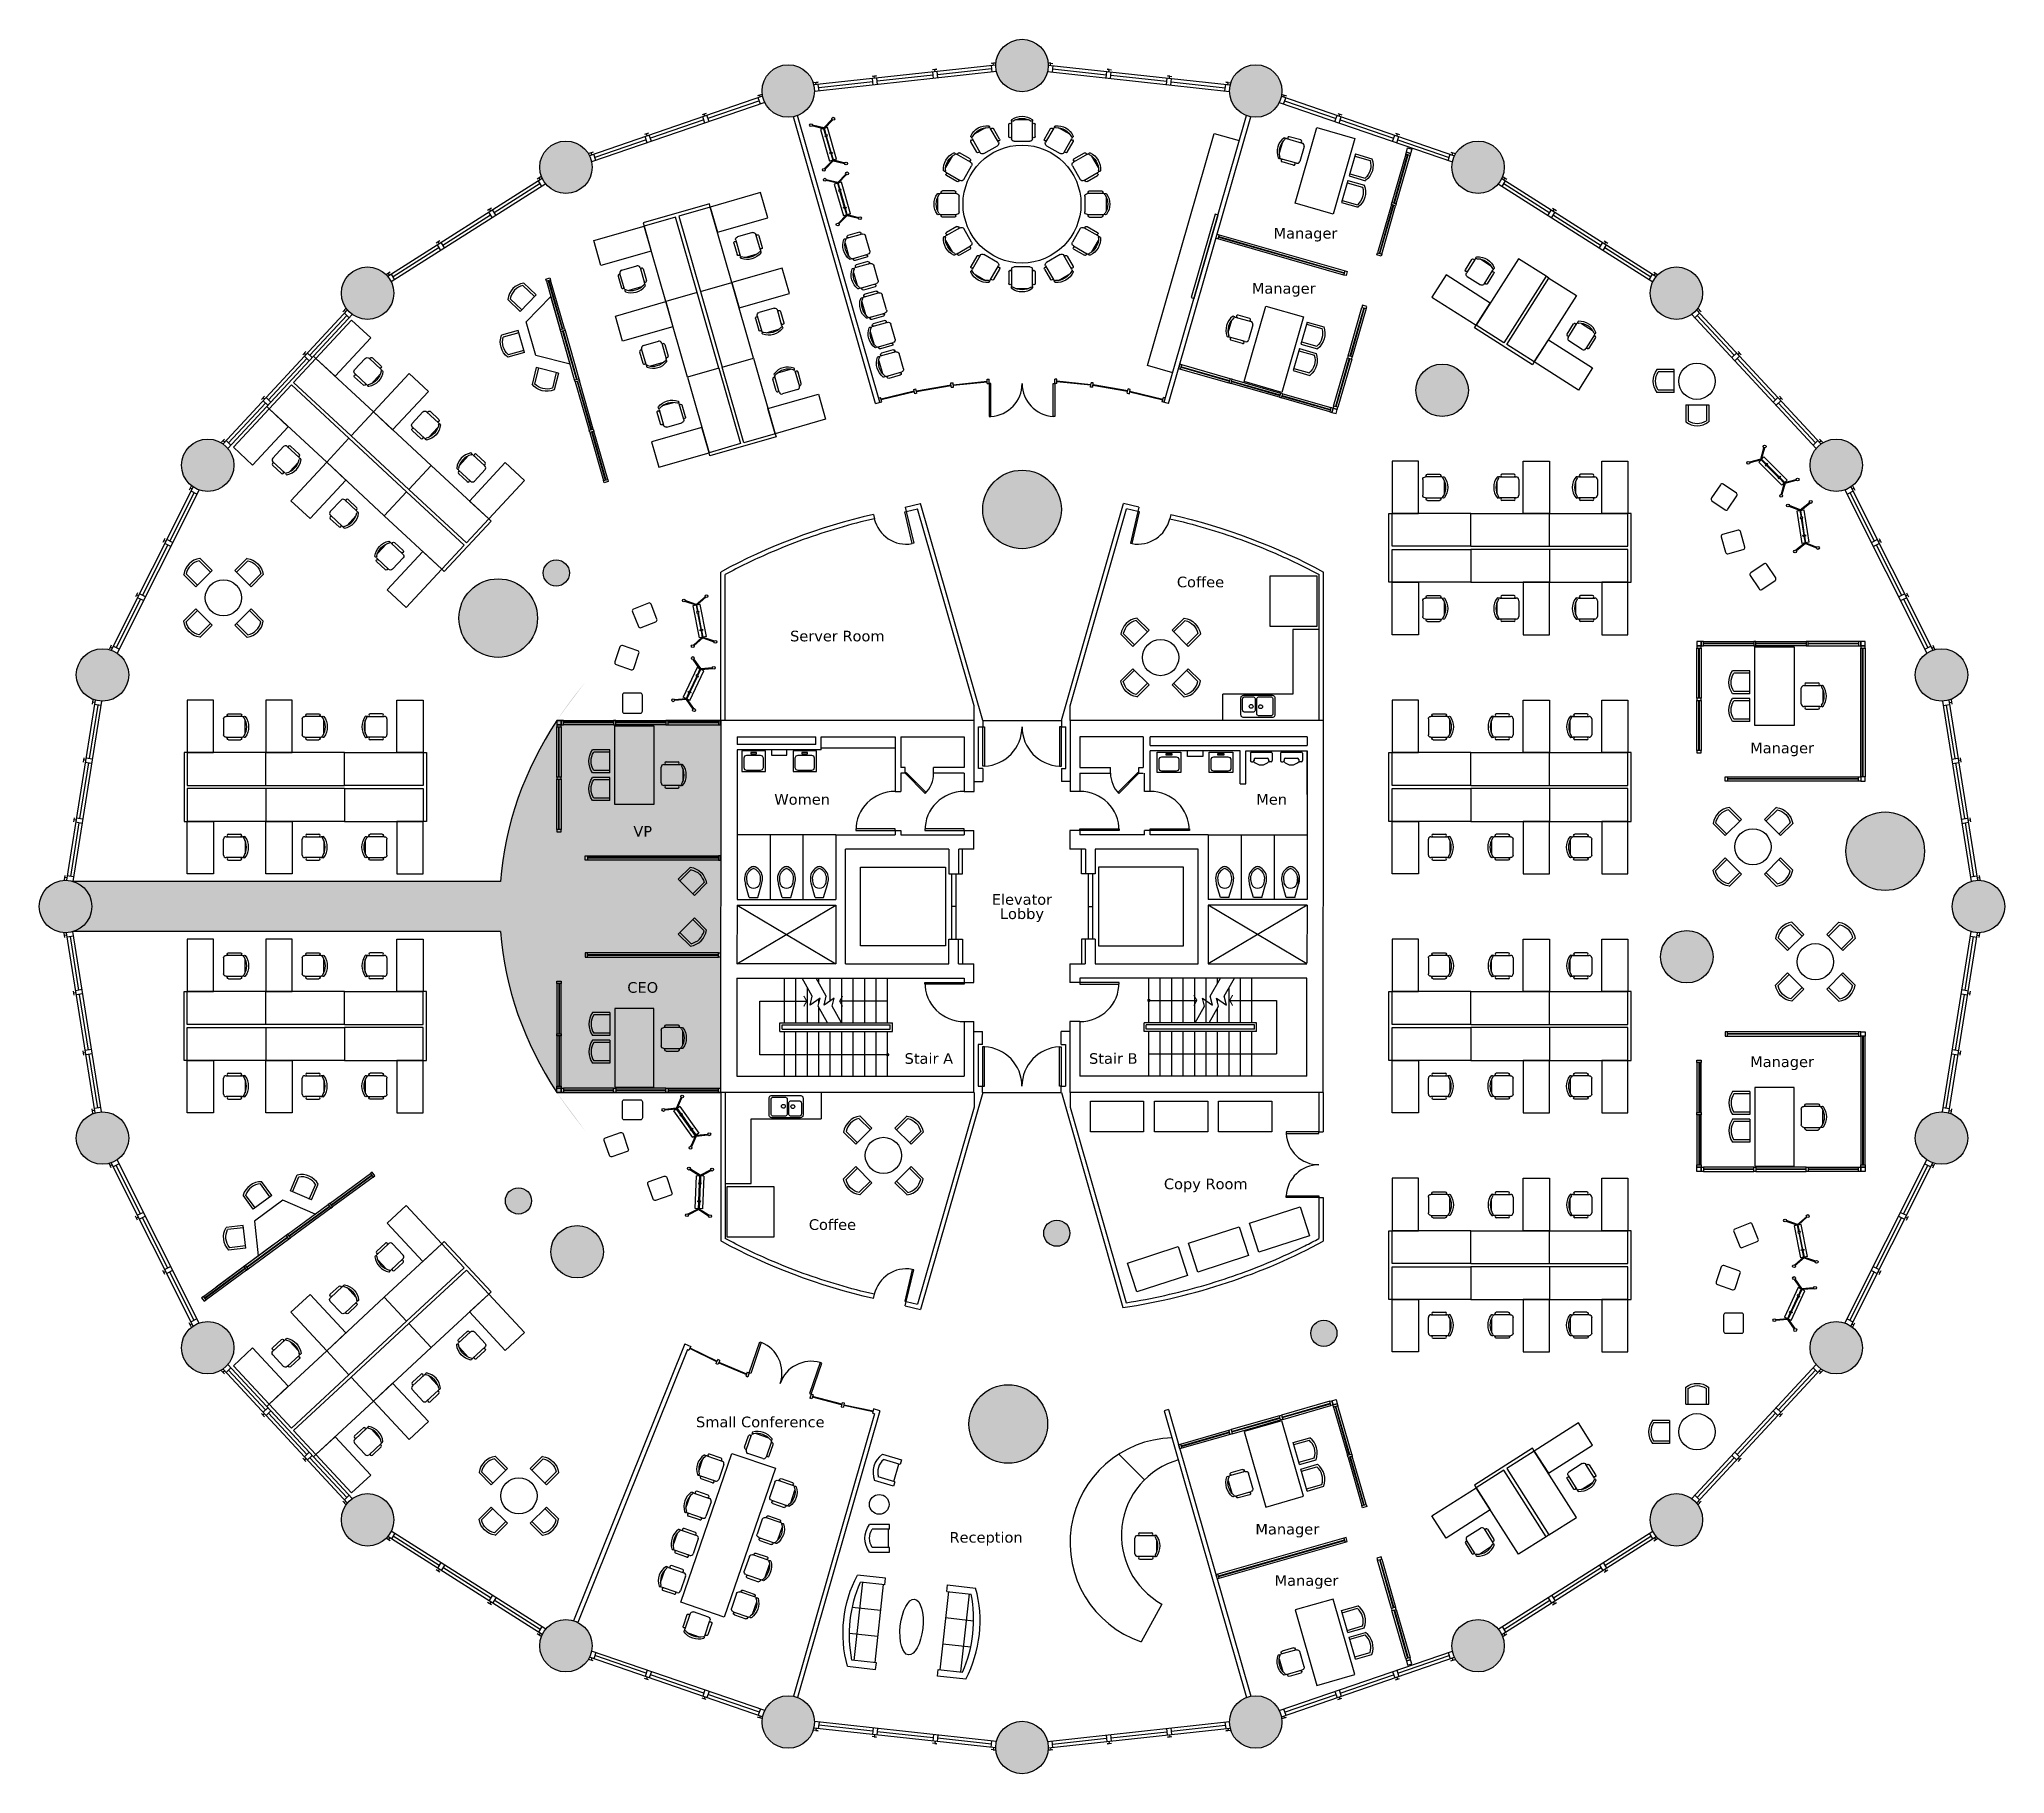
# Model space of a CAD drawing. Header units: centimetres. Extents: x -2286 to 2286, y -2018 to 2018.
import ezdxf
from ezdxf.enums import TextEntityAlignment as Align

# ---------------------------------------------------------------- set-up
doc = ezdxf.new("R2010")
doc.units = ezdxf.units.CM
for name, color, linetype in [('A-door', 3, 'Continuous'), ('A-door-elev', 44, 'Continuous'), ('A-eqpt', 181, 'Continuous'), ('A-flor-patn', 5, 'Continuous'), ('A-flor-shft', 5, 'Continuous'), ('A-flor-strs', 12, 'Continuous'), ('A-mlwk', 30, 'Continuous'), ('A-note', 7, 'Continuous'), ('A-plbg-fixt', 3, 'Continuous'), ('A-wall', 1, 'Continuous'), ('A-wall-core', 7, 'Continuous'), ('A-wall-head', 8, 'Continuous'), ('A-wall-shel', 9, 'Continuous'), ('Elevator', 6, 'Continuous'), ('Equipment', 8, 'Continuous')]:
    doc.layers.add(name, color=color, linetype=linetype)
for name, color, linetype, true_color in [('A-flor-fill', 7, 'Continuous', 0xe8eafd), ('A-furn', 7, 'Continuous', 0x007300), ('A-furn-glass', 7, 'Continuous', 0x009494), ('A-furn-syst', 7, 'Continuous', 0x850000), ('A-shel-fill', 7, 'Continuous', 0x949494)]:
    doc.layers.add(name, color=color, linetype=linetype, true_color=true_color)
doc.styles.add('Title', font='verdana.ttf')

msp = doc.modelspace()

# ---------------------------------------------------------------- texts
at = {"layer": 'A-note', "style": 'Title'}
for s, height, p in [('Manager', 24.69, (659.5, 1563.3)), ('Manager', 24.69, (608.8, 1435)), ('Coffee', 24.69, (415.2, 755.5)), ('Server Room', 24.689, (-429.6, 629.4)), ('Manager', 24.69, (1768.1, 365.5)), ('Women', 24.69, (-511.5, 249.1)), ('Men', 24.69, (580.8, 249.1)), ('VP', 24.69, (-882.3, 175)), ('Elevator', 24.69, (-0.1, 16.7)), ('Lobby', 24.69, (-0.1, -19.8)), ('CEO', 24.69, (-882.3, -188.4)), ('Stair A', 24.69, (-216.7, -353.4)), ('Stair B', 24.69, (212.4, -353.4)), ('Manager', 24.69, (1768.1, -364.8)), ('Copy Room', 24.69, (427.5, -648.8)), ('Coffee', 24.69, (-441, -739.9)), ('Manager', 24.69, (617.1, -1452.5)), ('Manager', 24.69, (661.9, -1572))]:
    msp.add_text(s, height=height, dxfattribs=at).set_placement(p, align=Align.MIDDLE)
for s, height, p in [('Small Conference', 24.689, (-608.8, -1199.5)), ('Reception', 24.69, (-83.6, -1468))]:
    msp.add_text(s, height=height, dxfattribs=at).set_placement(p, align=Align.MIDDLE_CENTER)

# ---------------------------------------------------------------- blocks, each defined once
blk = doc.blocks.new('Sofa - Roundback 7 ft.')
at = {"linetype": 'Continuous'}
for p, q in [((-36.000027, -34), (-36.000027, -11.4696)), ((-35.999844, -13.3819), (35.9998, -13.3819)), ((-12.00002, -32.4421), (-12.00003, -6.5971)), ((11.99997, -32.4421), (11.99998, -6.5971)), ((35.99998, -34), (35.99998, -11.4696)), ((-36.000027, -32.4421), (35.99998, -32.4421))]:
    blk.add_line(p, q, dxfattribs=at)
for points in [[(-36.000027, -34), (-42.000027, -34), (-42.000027, -8)], [(41.99998, -8), (41.99998, -34), (35.99998, -34)]]:
    blk.add_lwpolyline(points, dxfattribs=at)
for centre, radius, start, end in [((0, -114.25), 114.25, 68.43141, 111.5686), ((-0.00001, -127.1968), 121.1968, 72.72033, 107.2797)]:
    blk.add_arc(centre, radius, start, end, dxfattribs=at)
blk = doc.blocks.new('OfficeChair')
at = {"color": 0}
for p, q in [((-6, 19.8), (6, 19.8)), ((-12, 4.4), (-12, 15.4)), ((-9.6, 2.4), (-9.6, 17.4)), ((7.2, 0), (-7.2, 0)), ((9.6, 17.4), (9.6, 2.4)), ((12, 4.4), (12, 15.4))]:
    blk.add_line(p, q, dxfattribs=at)
for centre, radius, start, end in [((-8.9, 19.2), 0.863, 126.1745, 306.1745), ((-7.2, 17.4), 2.4, 153.7164, 180), ((0, 7), 16, 53.8255, 126.1745), ((0, 5.3), 15.7, 57.5758, 122.4242), ((8.9, 19.2), 0.863, 233.8255, 53.8255), ((7.2, 17.4), 2.4, 0, 26.2836), ((-10.8, 15.4), 1.2, 0, 180), ((-10.8, 4.4), 1.2, 180, 0), ((-7.2, 2.4), 2.4, 180, 270), ((7.2, 2.4), 2.4, 270, 0), ((10.8, 15.4), 1.2, 0, 180), ((10.8, 4.4), 1.2, 180, 0)]:
    blk.add_arc(centre, radius, start, end, dxfattribs=at)
blk = doc.blocks.new('CoffeeChair')
at = {"linetype": 'Continuous'}
for p, q in [((-10.5, 0), (-10.5, 15.8)), ((10.5, 0), (-10.5, 0)), ((-8.4, 0), (-8.4, 14.7)), ((8.4, 0), (8.4, 14.7)), ((10.5, 0), (10.5, 15.8))]:
    blk.add_line(p, q, dxfattribs=at)
for radius, start, end in [(17.5, 53.2508, 126.7494), (15.4, 57.0637, 122.9369)]:
    blk.add_arc((0, 1.7), radius, start, end, dxfattribs=at)
blk = doc.blocks.new('Armchair')
at = {"linetype": 'Continuous'}
for p, q in [((-8.4, -1.1), (-8.4, 14.7)), ((-8.4, 0), (8.4, 0)), ((8.4, -1.1), (8.4, 14.7))]:
    blk.add_line(p, q, dxfattribs=at)
for points in [[(-8.4, -1.1), (-12.6, -1.1), (-12.6, 17.1)], [(12.6, 17.1), (12.6, -1.1), (8.4, -1.1)]]:
    blk.add_lwpolyline(points, dxfattribs=at)
for centre, radius, start, end in [((0, 0.8), 20.6, 52.3609, 127.6391), ((0, 1.7), 15.4, 57.0634, 122.9366)]:
    blk.add_arc(centre, radius, start, end, dxfattribs=at)
blk = doc.blocks.new('Sink')
for points in [[(-13, 20.5), (13, 20.5), (13.6, 20.4), (14.2, 20.2), (14.8, 19.8), (15.2, 19.2), (15.4, 18.6), (15.5, 18), (15.5, 2.5), (15.4, 1.9), (15.2, 1.2), (14.8, 0.7), (14.2, 0.3), (13.6, 0.1), (13, 0), (-13, 0), (-13.6, 0.1), (-14.2, 0.3), (-14.8, 0.7), (-15.2, 1.2), (-15.4, 1.9), (-15.5, 2.5), (-15.5, 18), (-15.4, 18.6), (-15.2, 19.2), (-14.8, 19.8), (-14.2, 20.2), (-13.6, 20.4), (-13, 20.5)], [(-11.8, 19), (-1, 19), (-0.5, 18.9), (0, 18.7), (0.4, 18.4), (0.7, 18), (0.9, 17.5), (1, 17), (1, 3.5), (0.9, 3), (0.7, 2.5), (0.4, 2.1), (0, 1.8), (-0.5, 1.6), (-1, 1.5), (-11.8, 1.5), (-12.3, 1.6), (-12.8, 1.8), (-13.2, 2.1), (-13.5, 2.5), (-13.7, 3), (-13.8, 3.5), (-13.8, 17), (-13.7, 17.5), (-13.5, 18), (-13.2, 18.4), (-12.8, 18.7), (-12.3, 18.9), (-11.8, 19)], [(4.5, 15.5), (12, 15.5), (12.5, 15.4), (13, 15.2), (13.4, 14.9), (13.7, 14.5), (13.9, 14), (14, 13.5), (14, 3.5), (13.9, 3), (13.7, 2.5), (13.4, 2.1), (13, 1.8), (12.5, 1.6), (12, 1.5), (4.5, 1.5), (4, 1.6), (3.5, 1.8), (3.1, 2.1), (2.8, 2.5), (2.6, 3), (2.5, 3.5), (2.5, 13.5), (2.6, 14), (2.8, 14.5), (3.1, 14.9), (3.5, 15.2), (4, 15.4), (4.5, 15.5)]]:
    blk.add_lwpolyline(points)
for centre in [(-2.5, 10.5), (6.2, 10.2)]:
    blk.add_circle(centre, 1.75)

# ---------------------------------------------------------------- hatches: boundary and pattern name
at = {"layer": 'A-flor-fill'}
h = msp.add_hatch(color=256, dxfattribs=at)
h.dxf.hatch_style = 1
h.paths.add_polyline_path([(1038.4, 1201.3, 1), (916.5, 1201.3, 1)])
h.paths.add_polyline_path([(1916.5, 128.7, 1), (2099.4, 128.7, 1)])
h.paths.add_polyline_path([(1607.5, -116.9, 1), (1485.6, -116.9, 1)])
h.paths.add_polyline_path([(91.6, 924, 1), (-91.3, 924, 1)])
h.paths.add_polyline_path([(111.5, -760.3, 1), (50.5, -760.3, 1)])
h.paths.add_polyline_path([(732.6, -993.2, 1), (671.7, -993.2, 1)])
h.paths.add_polyline_path([(59.5, -1204.3, 1), (-123.4, -1204.3, 1)])
h.paths.add_polyline_path([(-973.9, -803.5, 1), (-1095.8, -803.5, 1)])
h.paths.add_polyline_path([(-1140.8, -685.1, 1), (-1201.8, -685.1, 1)])
h.paths.add_polyline_path([(-1052.9, 776.1, 1), (-1113.9, 776.1, 1)])
h.paths.add_polyline_path([(-1309.9, 671.1, 1), (-1127.1, 671.1, 1)])
h = msp.add_hatch(color=256, dxfattribs=at)
h.dxf.hatch_style = 1
edge = h.paths.add_edge_path()
edge.add_line((-700.9, 433), (-1082.2, 433.1))
edge.add_ellipse((3.4, 0.1), major_axis=(-1219.2, 0), ratio=0.780188, start_angle=332.9184, end_angle=356.4782)
edge.add_line((-1213.5, 58.5), (-2208, 58.5))
edge.add_arc((-2225, 0), 61, 0, 73.7506, ccw=False)
edge.add_arc((-2225, 0), 61, -73.7506, 0, ccw=False)
edge.add_line((-2208, -58.5), (-1213.5, -58.5))
edge.add_ellipse((3.4, 0.1), major_axis=(-1219.2, 0), ratio=0.780188, start_angle=363.5331, end_angle=387.0943)
edge.add_line((-1082, -433.1), (-701.2, -433.2))
edge.add_line((-701.2, -433.2), (-700.9, 433))
at = {"layer": 'A-shel-fill'}
h = msp.add_hatch(color=256, dxfattribs=at)
h.dxf.hatch_style = 1
h.paths.add_polyline_path([(61, 1957.1, 1), (-61, 1957.1, 1)])
h = msp.add_hatch(color=256, dxfattribs=at)
h.dxf.hatch_style = 1
h.paths.add_polyline_path([(604.7, 1897.8, 1), (482.7, 1897.8, 1)])
h.paths.add_polyline_path([(1121.9, 1720.3, 1), (1000, 1720.3, 1)])
h.paths.add_polyline_path([(1461.4, 1427.3, 1), (1583.4, 1427.3, 1)])
h.paths.add_polyline_path([(1833.2, 1026.9, 1), (1955.1, 1026.9, 1)])
h.paths.add_polyline_path([(2200, 538.9, 1), (2078.1, 538.9, 1)])
h.paths.add_polyline_path([(2164.1, 0, 1), (2286, 0, 1)])
h.paths.add_polyline_path([(2200, -538.9, 1), (2078.1, -538.9, 1)])
h.paths.add_polyline_path([(1955.1, -1026.9, 1), (1833.2, -1026.9, 1)])
h.paths.add_polyline_path([(1583.4, -1427.3, 1), (1461.4, -1427.3, 1)])
h.paths.add_polyline_path([(1121.9, -1720.3, 1), (1000, -1720.3, 1)])
h.paths.add_polyline_path([(604.7, -1897.8, 1), (482.7, -1897.8, 1)])
h.paths.add_polyline_path([(-482.7, -1897.8, 1), (-604.7, -1897.8, 1)])
h.paths.add_polyline_path([(-1000, -1720.3, 1), (-1121.9, -1720.3, 1)])
h.paths.add_polyline_path([(-1461.4, -1427.3, 1), (-1583.4, -1427.3, 1)])
h.paths.add_polyline_path([(-1833.2, -1026.9, 1), (-1955.1, -1026.9, 1)])
h.paths.add_polyline_path([(-2200, -538.9, 1), (-2078.1, -538.9, 1)])
h.paths.add_polyline_path([(-2164.1, 0, 1), (-2286, 0, 1)])
h.paths.add_polyline_path([(-2078.1, 538.9, 1), (-2200, 538.9, 1)])
h.paths.add_polyline_path([(-1833.2, 1026.9, 1), (-1955.1, 1026.9, 1)])
h.paths.add_polyline_path([(-1583.4, 1427.3, 1), (-1461.4, 1427.3, 1)])
h.paths.add_polyline_path([(-1121.9, 1720.3, 1), (-1000, 1720.3, 1)])
h.paths.add_polyline_path([(-604.7, 1897.8, 1), (-482.7, 1897.8, 1)])
h = msp.add_hatch(color=256, dxfattribs=at)
h.dxf.hatch_style = 1
h.paths.add_polyline_path([(61, -1957.1, 1), (-61, -1957.1, 1)])

# ---------------------------------------------------------------- linework, layer by layer
at = {"layer": 'A-door'}
for points in [[(-76.1, 1140.6), (-72.3, 1140.6), (-72.3, 1216.8), (-76.1, 1216.8)], [(76.5, 1140.6), (72.7, 1140.6), (72.7, 1216.8), (76.5, 1216.8)], [(-252, 845.2), (-255.7, 844.4), (-272.9, 918.6), (-269.2, 919.5)], [(252.2, 845.2), (256, 844.4), (273.1, 918.6), (269.4, 919.5)], [(-91.3, 417.9), (-86.9, 417.9), (-86.9, 326.5), (-91.3, 326.5)], [(91.6, 417.9), (87.1, 417.9), (87.1, 326.5), (91.6, 326.5)], [(-91.6, -417.9), (-87.1, -417.9), (-87.1, -326.5), (-91.6, -326.5)], [(91.3, -417.9), (86.9, -417.9), (86.9, -326.5), (91.3, -326.5)], [(614.6, -524.6), (614.6, -528.4), (690.8, -528.4), (690.8, -524.6)], [(614.6, -677.2), (614.6, -673.4), (690.8, -673.4), (690.8, -677.2)], [(-252, -845.2), (-255.7, -844.4), (-272.9, -918.6), (-269.2, -919.5)], [(-610, -1013.1), (-606.4, -1014.4), (-631.1, -1086.4), (-634.7, -1085.2)], [(-465.6, -1062.6), (-469.2, -1061.4), (-494, -1133.5), (-490.4, -1134.7)]]:
    msp.add_lwpolyline(points, close=True, dxfattribs=at)
for points in [[(-225, 263.3), (-271.7, 309.9), (-269.4, 312.2), (-222.7, 265.5), (-225, 263.3)], [(225.2, 263.3), (271.9, 309.9), (269.6, 312.2), (222.9, 265.5), (225.2, 263.3)], [(-386.6, 176.6), (-295.2, 176.6), (-295.2, 181), (-386.6, 181), (-386.6, 176.6)], [(-225.9, 176.6), (-134.5, 176.6), (-134.5, 181), (-225.9, 181), (-225.9, 176.6)], [(226.2, 176.6), (134.7, 176.6), (134.7, 181), (226.2, 181), (226.2, 176.6)], [(389.4, 176.6), (297.9, 176.6), (297.9, 181), (389.4, 181), (389.4, 176.6)], [(-226.2, -176.6), (-134.7, -176.6), (-134.7, -181), (-226.2, -181), (-226.2, -176.6)], [(225.9, -176.6), (134.5, -176.6), (134.5, -181), (225.9, -181), (225.9, -176.6)]]:
    msp.add_lwpolyline(points, dxfattribs=at)
for centre, radius, start, end in [((-76.1, 1216.8), 76.3, 272.8624, 0), ((76.5, 1216.8), 76.3, 180, 267.1376), ((-269.2, 919.5), 76.3, 192.9896, 280.1271), ((269.4, 919.5), 76.3, 259.8729, 347.0104), ((-91.3, 417.9), 91.4, 272.783, 0), ((91.6, 417.9), 91.4, 180, 267.217), ((-271.7, 309.9), 66, 315, 0), ((271.9, 309.9), 66, 180, 225), ((-295.2, 176.6), 91.4, 90, 180), ((-134.5, 176.6), 91.4, 90, 180), ((134.7, 176.6), 91.4, 0, 90), ((297.9, 176.6), 91.4, 0, 90), ((-134.7, -176.6), 91.4, 180, 270), ((134.5, -176.6), 91.4, 270, 0), ((-91.6, -417.9), 91.4, 0, 87.217), ((91.3, -417.9), 91.4, 92.783, 180), ((690.8, -524.6), 76.3, 182.8477, 269.9853), ((690.8, -677.2), 76.3, 90.0147, 177.1523), ((-269.2, -919.5), 76.3, 79.8729, 167.0104), ((-634.7, -1085.2), 76.3, 341.0615, 68.1991), ((-490.4, -1134.7), 76.3, 73.9239, 161.0615)]:
    msp.add_arc(centre, radius, start, end, dxfattribs=at)
at = {"layer": 'A-door-elev'}
for p, q in [((-163.9, 76.3), (-163.9, -76.3)), ((-153.8, 76.3), (-153.8, -76.3)), ((153.6, 76.3), (153.6, -76.3)), ((163.7, 76.3), (163.7, -76.3)), ((-153.8, 0), (-163.9, 0)), ((153.6, 0), (163.7, 0))]:
    msp.add_line(p, q, dxfattribs=at)
at = {"layer": 'A-eqpt'}
for points in [[(685.8, 651.8), (577.4, 651.8), (577.4, 769.6), (685.8, 769.6)], [(-685.8, -651.8), (-577.4, -651.8), (-577.4, -769.6), (-685.8, -769.6)]]:
    msp.add_lwpolyline(points, close=True, dxfattribs=at)
at = {"layer": 'A-flor-patn'}
for p, q in [((-1082.2, 433.1), (-700.9, 433)), ((-1213.5, 58.5), (-2208, 58.5)), ((-1213.5, -58.5), (-2208, -58.5)), ((-1082, -433.1), (-701.2, -433.2))]:
    msp.add_line(p, q, dxfattribs=at)
for centre, radius in [((977.4, 1201.3), 61), ((0.1, 924), 91.4), ((-1083.4, 776.1), 30.5), ((-1218.5, 671.1), 91.4), ((2008, 128.7), 91.4), ((1546.5, -116.9), 61), ((-1171.3, -685.1), 30.5), ((81, -760.3), 30.5), ((-1034.9, -803.5), 61), ((702.2, -993.2), 30.5), ((-31.9, -1204.3), 91.4)]:
    msp.add_circle(centre, radius, dxfattribs=at)
for start_param, end_param in [(5.810522, 6.221718), (6.34485, 6.75607)]:
    msp.add_ellipse((3.4, 0.1), major_axis=(-1219.2, 0), ratio=0.780188, start_param=start_param, end_param=end_param, dxfattribs=at)
at = {"layer": 'A-flor-shft'}
for p, q in [((-663.1, -133.4), (-433, 3.2)), ((-662.8, 3.2), (-433.2, -133.4)), ((663.1, 3.2), (433, -133.4)), ((662.8, -133.4), (433.2, 3.2))]:
    msp.add_line(p, q, dxfattribs=at)
at = {"layer": 'A-flor-strs'}
for p, q in [((-552.6, -270.6), (-552.6, -166.4)), ((-525.9, -270.6), (-525.9, -166.4)), ((-472.6, -177.9), (-472.6, -166.4)), ((-445.9, -219.4), (-445.9, -166.4)), ((-419.2, -270.6), (-419.2, -166.4)), ((-392.5, -270.6), (-392.5, -166.4)), ((-365.9, -270.6), (-365.9, -166.4)), ((-339.2, -270.6), (-339.2, -166.4)), ((-312.5, -270.6), (-312.5, -166.4)), ((295, -270.6), (295, -166.4)), ((321.7, -270.6), (321.7, -166.4)), ((348.3, -270.6), (348.3, -166.4)), ((375, -270.6), (375, -166.4)), ((401.7, -270.6), (401.7, -166.4)), ((428.3, -270.6), (428.3, -166.4)), ((508.3, -270.6), (508.3, -166.4)), ((535, -270.6), (535, -166.4)), ((-609.9, -344.9), (-609.9, -220.2)), ((-609.9, -220.2), (-500.6, -220.2)), ((-499.2, -270.6), (-499.2, -188.3)), ((-472.6, -224.5), (-472.6, -215.2)), ((-312.5, -220.4), (-424.3, -220.4)), ((455, -224.5), (455, -215.2)), ((481.7, -270.6), (481.7, -188.3)), ((-563.2, -290.9), (-563.2, -270.6)), ((-563.2, -270.6), (-301.6, -270.6)), ((-472.6, -270.6), (-472.6, -235.5)), ((-301.6, -290.9), (-301.6, -270.6)), ((545.7, -270.6), (284.1, -270.6)), ((284.1, -290.9), (284.1, -270.6)), ((455, -270.6), (455, -235.5)), ((545.7, -290.9), (545.7, -270.6)), ((-563.2, -290.9), (-301.6, -290.9)), ((-558.2, -275.7), (-306.7, -275.7)), ((-558.2, -285.8), (-558.2, -275.7)), ((-558.2, -285.8), (-306.7, -285.8)), ((-552.6, -395), (-552.6, -290.9)), ((-525.9, -395), (-525.9, -290.9)), ((-499.2, -395), (-499.2, -290.9)), ((-472.6, -395), (-472.6, -290.9)), ((-445.9, -395), (-445.9, -290.9)), ((-419.2, -395), (-419.2, -290.9)), ((-392.5, -395), (-392.5, -290.9)), ((-365.9, -395), (-365.9, -290.9)), ((-339.2, -395), (-339.2, -290.9)), ((-312.5, -395), (-312.5, -290.9)), ((-306.7, -285.8), (-306.7, -275.7)), ((545.7, -290.9), (284.1, -290.9)), ((540.6, -275.7), (289.2, -275.7)), ((289.2, -285.8), (289.2, -275.7)), ((540.6, -285.8), (289.2, -285.8)), ((295, -343), (295, -290.9)), ((321.7, -395), (321.7, -290.9)), ((348.3, -395), (348.3, -290.9)), ((375, -395), (375, -290.9)), ((401.7, -395), (401.7, -290.9)), ((428.3, -395), (428.3, -290.9)), ((455, -395), (455, -290.9)), ((481.7, -395), (481.7, -290.9)), ((508.3, -395), (508.3, -290.9)), ((535, -395), (535, -290.9)), ((540.6, -285.8), (540.6, -275.7)), ((-309.8, -344.9), (-609.9, -344.9)), ((295, -343), (592.4, -343)), ((295, -395), (295, -343))]:
    msp.add_line(p, q, dxfattribs=at)
for points in [[(-452.7, -270.6), (-474.4, -232.1), (-469.8, -213.3), (-493, -229.6), (-487.8, -208.6), (-511.6, -166.4)], [(-420.1, -270.6), (-441.8, -232.1), (-437.2, -213.3), (-460.4, -229.6), (-455.2, -208.6), (-479, -166.4)], [(402.6, -270.6), (424.3, -232.1), (419.6, -213.3), (442.8, -229.6), (437.6, -208.6), (461.5, -166.4)], [(435.1, -270.6), (456.9, -232.1), (452.2, -213.3), (475.4, -229.6), (470.2, -208.6), (494.1, -166.4)]]:
    msp.add_lwpolyline(points, dxfattribs=at)
at = {"layer": 'A-flor-strs', "const_width": 2.54, "flags": 128}
for points in [[(-500.6, -220.2), (-507.7, -208)], [(-500.6, -220.2), (-507.7, -232.5)], [(-424.3, -220.4), (-417.3, -208.2)], [(-424.3, -220.4), (-417.3, -232.7)], [(406.8, -218.5), (399.7, -206.3)], [(406.8, -218.5), (399.7, -230.8)], [(483.1, -218.3), (490.1, -206.1)], [(483.1, -218.3), (490.1, -230.6)]]:
    msp.add_lwpolyline(points, dxfattribs=at)
at = {"layer": 'A-flor-strs', "const_width": 3.81, "flags": 128}
for points in [[(293.1, -218.5, 1), (296.9, -218.5, 1)], [(-310.6, -344.9, -1), (-314.4, -344.9, -1)]]:
    msp.add_lwpolyline(points, format="xyb", close=True, dxfattribs=at)
at = {"layer": 'A-flor-strs', "flags": 128}
for points in [[(295, -218.5), (406.8, -218.5)], [(483.2, -218.5), (592.4, -218.5), (592.4, -343)]]:
    msp.add_lwpolyline(points, dxfattribs=at)
at = {"layer": 'A-furn'}
for p, q in [((-460.9, 1811.9), (-442, 1831.5)), ((-459.6, 1810.6), (-440.6, 1830.2)), ((-461.4, 1810.1), (-487.9, 1816.7)), ((-460.9, 1811.9), (-487.4, 1818.5)), ((-452.2, 1812.7), (-468.7, 1808)), ((-468.7, 1808), (-447.7, 1734.7)), ((-459.6, 1810.6), (-461.4, 1810.1)), ((-461.4, 1810.1), (-457.1, 1795)), ((-455.2, 1795.5), (-459.6, 1810.6)), ((-456.4, 1792.5), (-445.5, 1754.4)), ((-443.6, 1755), (-454.5, 1793)), ((-431.3, 1739.5), (-452.2, 1812.7)), ((-431.3, 1739.5), (-447.7, 1734.7)), ((-444.8, 1752), (-440.4, 1736.8)), ((-438.6, 1737.4), (-442.9, 1752.5)), ((-440.4, 1736.8), (-438.6, 1737.4)), ((-438.6, 1737.4), (-412.1, 1730.8)), ((-440.4, 1736.8), (-459.4, 1717.2)), ((-439, 1735.5), (-458, 1715.9)), ((-439, 1735.5), (-412.6, 1728.9)), ((-428.8, 1684.8), (-409.9, 1704.4)), ((-427.4, 1683.5), (-408.5, 1703.1)), ((-429.3, 1683), (-455.7, 1689.6)), ((-428.8, 1684.8), (-455.3, 1691.4)), ((-420.1, 1685.6), (-436.6, 1680.9)), ((-436.6, 1680.9), (-415.6, 1607.6)), ((-427.4, 1683.5), (-429.3, 1683)), ((-429.3, 1683), (-424.9, 1667.8)), ((-423.1, 1668.4), (-427.4, 1683.5)), ((-424.2, 1665.4), (-413.3, 1627.3)), ((-411.5, 1627.8), (-422.4, 1665.9)), ((-399.1, 1612.3), (-420.1, 1685.6)), ((-674.9, 1451.8), (-725.2, 1627.6)), ((-408.3, 1609.7), (-427.2, 1590.1)), ((-406.9, 1608.4), (-425.9, 1588.8)), ((-399.1, 1612.3), (-415.6, 1607.6)), ((-412.6, 1624.8), (-408.3, 1609.7)), ((-406.5, 1610.2), (-410.8, 1625.4)), ((-408.3, 1609.7), (-406.5, 1610.2)), ((-406.9, 1608.4), (-380.5, 1601.8)), ((-406.5, 1610.2), (-380, 1603.6)), ((-828.7, 1407.7), (-879, 1583.5)), ((1154.7, 1507.3), (1056.7, 1352.9)), ((1219, 1466.5), (1154.7, 1507.3)), ((1219, 1466.5), (1154.7, 1507.3)), ((-755.4, 1428.7), (-828.7, 1407.7)), ((-748.1, 1430.8), (-674.9, 1451.8)), ((-624.5, 1276), (-674.9, 1451.8)), ((1289.8, 1421.6), (1191.8, 1267.2)), ((1225.4, 1462.4), (1289.8, 1421.6)), ((1225.4, 1462.4), (1289.8, 1421.6)), ((-778.3, 1231.9), (-828.7, 1407.7)), ((-1508.6, 1151), (-1642.7, 1275.4)), ((-705.1, 1252.9), (-778.3, 1231.9)), ((-705.1, 1252.9), (-778.3, 1231.9)), ((-697.7, 1255), (-624.5, 1276)), ((-697.7, 1255), (-624.5, 1276)), ((-624.5, 1276), (-574.1, 1100.2)), ((-778.3, 1231.9), (-727.9, 1056.1)), ((-1617.5, 1033.7), (-1751.5, 1158.1)), ((-1560.5, 1095.1), (-1508.6, 1151)), ((-1374.6, 1026.5), (-1508.6, 1151)), ((-1565.7, 1089.5), (-1617.5, 1033.7)), ((1718.8, 1041.3), (1725.8, 1067.6)), ((1720.6, 1040.8), (1727.7, 1067.1)), ((-1483.5, 909.2), (-1617.5, 1033.7)), ((-1426.5, 970.7), (-1374.6, 1026.5)), ((-1426.5, 970.7), (-1374.6, 1026.5)), ((-1374.6, 1026.5), (-1240.6, 902.1)), ((1718.8, 1041.3), (1692.4, 1034.2)), ((1719.2, 1039.4), (1692.9, 1032.4)), ((1726, 1046.2), (1713.9, 1034.1)), ((1713.9, 1034.1), (1767.7, 980.2)), ((1720.6, 1040.8), (1719.2, 1039.4)), ((1719.2, 1039.4), (1730.4, 1028.3)), ((1731.7, 1029.7), (1720.6, 1040.8)), ((1779.9, 992.3), (1726, 1046.2)), ((1732.2, 1026.5), (1760.2, 998.5)), ((1761.5, 999.8), (1733.5, 1027.8)), ((-1431.6, 965.1), (-1483.5, 909.2)), ((-1431.6, 965.1), (-1483.5, 909.2)), ((1762, 996.7), (1773.1, 985.5)), ((1774.5, 986.9), (1763.3, 998)), ((1773.1, 985.5), (1766, 959.2)), ((1779.9, 992.3), (1767.7, 980.2)), ((1775, 985), (1767.9, 958.7)), ((1773.1, 985.5), (1774.5, 986.9)), ((1774.5, 986.9), (1800.8, 993.9)), ((1775, 985), (1801.3, 992.1)), ((1043.9, 914.4), (861.1, 914.4)), ((1043.9, 914.4), (1226.8, 914.4)), ((1043.9, 838.2), (1043.9, 914.4)), ((1043.9, 838.2), (1043.9, 914.4)), ((1226.8, 914.4), (1409.7, 914.4)), ((1226.8, 838.2), (1226.8, 914.4)), ((1809.8, 921.3), (1784.4, 931.1)), ((1810.5, 923.1), (1785.1, 932.9)), ((1819.2, 922.7), (1802.3, 920.1)), ((1802.3, 920.1), (1814, 844.8)), ((1811.7, 921.6), (1809.8, 921.3)), ((1809.8, 921.3), (1812.2, 905.7)), ((1810.5, 923.1), (1831.7, 940.2)), ((1811.7, 921.6), (1832.9, 938.7)), ((1814.1, 906), (1811.7, 921.6)), ((1831, 847.5), (1819.2, 922.7)), ((-1483.5, 909.2), (-1349.5, 784.8)), ((1812.6, 903.2), (1818.7, 864.1)), ((1820.6, 864.4), (1814.5, 903.5)), ((1043.9, 830.6), (1043.9, 754.4)), ((1043.9, 830.6), (1043.9, 754.4)), ((1226.8, 830.6), (1226.8, 754.4)), ((1821.6, 846), (1800.3, 828.9)), ((1822.7, 844.5), (1801.5, 827.4)), ((1831, 847.5), (1814, 844.8)), ((1819.1, 861.5), (1821.6, 846)), ((1823.4, 846.3), (1821, 861.8)), ((1821.6, 846), (1823.4, 846.3)), ((1822.7, 844.5), (1848.2, 834.7)), ((1823.4, 846.3), (1848.9, 836.4)), ((1043.9, 754.4), (861.1, 754.4)), ((1043.9, 754.4), (1226.8, 754.4)), ((1226.8, 754.4), (1409.7, 754.4)), ((-758.3, 701.2), (-784.1, 710.1)), ((-757.6, 703), (-783.4, 711.9)), ((-748.9, 703), (-765.7, 699.7)), ((-765.7, 699.7), (-751.1, 625)), ((-756.4, 701.6), (-758.3, 701.2)), ((-758.3, 701.2), (-755.2, 685.8)), ((-757.6, 703), (-737.1, 720.9)), ((-756.4, 701.6), (-735.8, 719.5)), ((-753.4, 686.1), (-756.4, 701.6)), ((-734.3, 628.2), (-748.9, 703)), ((-754.8, 683.2), (-747.2, 644.4)), ((-745.3, 644.7), (-752.9, 683.6)), ((-746.7, 641.9), (-743.7, 626.4)), ((-741.8, 626.8), (-744.8, 642.2)), ((-743.7, 626.4), (-764.2, 608.5)), ((-742.4, 625), (-763, 607.1)), ((-734.3, 628.2), (-751.1, 625)), ((-743.7, 626.4), (-741.8, 626.8)), ((-742.4, 625), (-716.6, 616.1)), ((-741.8, 626.8), (-716, 617.9)), ((-756, 555.8), (-788.3, 486.8)), ((-749.1, 552.6), (-764.7, 575)), ((-747.5, 553.7), (-763.1, 576.1)), ((-740.4, 548.6), (-756, 555.8)), ((-749.1, 552.6), (-755.7, 538.4)), ((-754, 537.6), (-747.3, 551.8)), ((-747.3, 551.8), (-749.1, 552.6)), ((-747.5, 553.7), (-720.3, 556.1)), ((-747.3, 551.8), (-720.2, 554.2)), ((-756.8, 536), (-773.6, 500.2)), ((-772.7, 479.6), (-740.4, 548.6)), ((-771.9, 499.4), (-755.1, 535.2)), ((-781.4, 483.6), (-808.5, 481.2)), ((-781.2, 481.7), (-808.4, 479.3)), ((-772.7, 479.6), (-788.3, 486.8)), ((-774.7, 497.8), (-781.4, 483.6)), ((-781.4, 483.6), (-779.6, 482.8)), ((-781.2, 481.7), (-765.6, 459.3)), ((-779.6, 482.8), (-773, 497)), ((-779.6, 482.8), (-764, 460.4)), ((-1758.8, 358.1), (-1941.7, 358.1)), ((-1575.9, 358.1), (-1758.8, 358.1)), ((-1758.8, 281.9), (-1758.8, 358.1)), ((-1575.9, 281.9), (-1575.9, 358.1)), ((-1575.9, 358.1), (-1393, 358.1)), ((-1575.9, 281.9), (-1575.9, 358.1)), ((1043.9, 358.1), (861.1, 358.1)), ((1043.9, 281.9), (1043.9, 358.1)), ((1043.9, 281.9), (1043.9, 358.1)), ((1043.9, 358.1), (1226.8, 358.1)), ((1226.8, 358.1), (1409.7, 358.1)), ((1226.8, 281.9), (1226.8, 358.1)), ((-1758.8, 274.3), (-1758.8, 198.1)), ((-1575.9, 274.3), (-1575.9, 198.1)), ((-1575.9, 274.3), (-1575.9, 198.1)), ((1043.9, 274.3), (1043.9, 198.1)), ((1043.9, 274.3), (1043.9, 198.1)), ((1226.8, 274.3), (1226.8, 198.1)), ((-1758.8, 198.1), (-1941.7, 198.1)), ((-1575.9, 198.1), (-1758.8, 198.1)), ((-1575.9, 198.1), (-1393, 198.1)), ((1043.9, 198.1), (861.1, 198.1)), ((1043.9, 198.1), (1226.8, 198.1)), ((1226.8, 198.1), (1409.7, 198.1)), ((-1758.8, -198.1), (-1941.7, -198.1)), ((-1575.9, -198.1), (-1758.8, -198.1)), ((-1758.8, -274.3), (-1758.8, -198.1)), ((-1575.9, -274.3), (-1575.9, -198.1)), ((-1575.9, -198.1), (-1393, -198.1)), ((-1575.9, -274.3), (-1575.9, -198.1)), ((1043.9, -198.1), (861.1, -198.1)), ((1043.9, -274.3), (1043.9, -198.1)), ((1043.9, -274.3), (1043.9, -198.1)), ((1043.9, -198.1), (1226.8, -198.1)), ((1226.8, -198.1), (1409.7, -198.1)), ((1226.8, -274.3), (1226.8, -198.1)), ((-1758.8, -281.9), (-1758.8, -358.1)), ((-1575.9, -281.9), (-1575.9, -358.1)), ((-1575.9, -281.9), (-1575.9, -358.1)), ((1043.9, -281.9), (1043.9, -358.1)), ((1043.9, -281.9), (1043.9, -358.1)), ((1226.8, -281.9), (1226.8, -358.1)), ((-1758.8, -358.1), (-1941.7, -358.1)), ((-1575.9, -358.1), (-1758.8, -358.1)), ((-1575.9, -358.1), (-1393, -358.1)), ((1043.9, -358.1), (861.1, -358.1)), ((1043.9, -358.1), (1226.8, -358.1)), ((1226.8, -358.1), (1409.7, -358.1)), ((-804, -469.5), (-792.8, -444.6)), ((-802.3, -470.3), (-791, -445.4)), ((-804, -469.5), (-831.1, -472.1)), ((-803.8, -471.4), (-830.9, -474)), ((-796.1, -465.8), (-810, -475.8)), ((-765.6, -537.7), (-810, -475.8)), ((-803.8, -471.4), (-802.3, -470.3)), ((-794.6, -484.2), (-803.8, -471.4)), ((-802.3, -470.3), (-793.1, -483)), ((-796.1, -465.8), (-751.7, -527.7)), ((-770.1, -518.4), (-793.1, -486.2)), ((-791.6, -485.1), (-768.5, -517.3)), ((-759.4, -533.3), (-770.7, -558.1)), ((-757.7, -534.1), (-768.9, -558.9)), ((-759.4, -533.3), (-768.6, -520.5)), ((-767, -519.4), (-757.9, -532.2)), ((-751.7, -527.7), (-765.6, -537.7)), ((-757.9, -532.2), (-759.4, -533.3)), ((-757.9, -532.2), (-730.7, -529.5)), ((-757.7, -534.1), (-730.5, -531.4)), ((-749.5, -627.2), (-772.5, -612.5)), ((-748.4, -625.6), (-771.4, -610.9)), ((-760.4, -703), (-757.1, -626.8)), ((-739.9, -627.6), (-757.1, -626.8)), ((-750.2, -642.9), (-749.5, -627.2)), ((-749.5, -627.2), (-747.6, -627.2)), ((-748.4, -625.6), (-724.3, -613)), ((-747.6, -627.2), (-748.2, -643)), ((-747.6, -627.2), (-723.4, -614.7)), ((-739.9, -627.6), (-743.3, -703.7)), ((-752, -685), (-750.3, -645.4)), ((-748.4, -645.5), (-750.1, -685.1)), ((-752.8, -703.3), (-777, -715.9)), ((-751.9, -705), (-776.1, -717.6)), ((-743.3, -703.7), (-760.4, -703)), ((-752.8, -703.3), (-752.1, -687.6)), ((-750.9, -703.4), (-752.8, -703.3)), ((-751.9, -705), (-728.9, -719.6)), ((-750.2, -687.6), (-750.9, -703.4)), ((-750.9, -703.4), (-727.9, -718)), ((1804.2, -739.7), (1778.4, -730.9)), ((1804.2, -739.7), (1824.8, -721.8)), ((1805.5, -741.2), (1826, -723.3)), ((1043.9, -754.4), (861.1, -754.4)), ((1043.9, -830.6), (1043.9, -754.4)), ((1043.9, -830.6), (1043.9, -754.4)), ((1043.9, -754.4), (1226.8, -754.4)), ((1226.8, -754.4), (1409.7, -754.4)), ((1226.8, -830.6), (1226.8, -754.4)), ((1803.6, -741.5), (1777.8, -732.7)), ((1812.9, -739.7), (1796.1, -743)), ((1796.1, -743), (1810.7, -817.8)), ((1805.5, -741.2), (1803.6, -741.5)), ((1803.6, -741.5), (1806.6, -757)), ((1808.5, -756.6), (1805.5, -741.2)), ((1807.1, -759.5), (1814.7, -798.4)), ((1816.6, -798), (1809, -759.1)), ((1827.6, -814.5), (1812.9, -739.7)), ((-1483.5, -909.2), (-1349.5, -784.8)), ((1818.2, -816.3), (1797.6, -834.2)), ((1819.5, -817.8), (1798.9, -835.7)), ((1827.6, -814.5), (1810.7, -817.8)), ((1815.2, -800.9), (1818.2, -816.3)), ((1820.1, -816), (1817.1, -800.5)), ((1818.2, -816.3), (1820.1, -816)), ((1819.5, -817.8), (1845.2, -826.6)), ((1820.1, -816), (1845.9, -824.8)), ((1043.9, -838.2), (1043.9, -914.4)), ((1043.9, -838.2), (1043.9, -914.4)), ((1226.8, -838.2), (1226.8, -914.4)), ((1812.8, -890.1), (1797.2, -867.8)), ((1814.3, -889), (1798.7, -866.7)), ((-1483.5, -909.2), (-1617.5, -1033.7)), ((-1431.6, -965.1), (-1483.5, -909.2)), ((-1431.6, -965.1), (-1483.5, -909.2)), ((-1374.6, -1026.5), (-1240.6, -902.1)), ((1805.9, -886.9), (1773.6, -955.9)), ((1805, -906.7), (1788.3, -942.6)), ((1789.1, -963.2), (1821.4, -894.2)), ((1790, -943.4), (1806.8, -907.5)), ((1821.4, -894.2), (1805.9, -886.9)), ((1812.8, -890.1), (1806.1, -904.4)), ((1807.8, -905.2), (1814.5, -890.9)), ((1814.5, -890.9), (1812.8, -890.1)), ((1814.3, -889), (1841.5, -886.7)), ((1814.5, -890.9), (1841.7, -888.6)), ((1043.9, -914.4), (861.1, -914.4)), ((1043.9, -914.4), (1226.8, -914.4)), ((1226.8, -914.4), (1409.7, -914.4)), ((1780.5, -959.2), (1753.3, -961.5)), ((1789.1, -963.2), (1773.6, -955.9)), ((1787.2, -944.9), (1780.5, -959.2)), ((1780.5, -959.2), (1782.2, -960)), ((1782.2, -960), (1788.9, -945.7)), ((1782.2, -960), (1797.8, -982.3)), ((-1426.5, -970.7), (-1374.6, -1026.5)), ((-1426.5, -970.7), (-1374.6, -1026.5)), ((1780.7, -961.1), (1753.5, -963.4)), ((1780.7, -961.1), (1796.3, -983.4)), ((-1617.5, -1033.7), (-1751.5, -1158.1)), ((-1565.7, -1089.5), (-1617.5, -1033.7)), ((-1374.6, -1026.5), (-1508.6, -1151)), ((-1560.5, -1095.1), (-1508.6, -1151)), ((-1508.6, -1151), (-1642.7, -1275.4)), ((-793.6, -1619.2), (-674.7, -1272.8)), ((-674.7, -1272.8), (-573.8, -1307.4)), ((284.9, -1334.2), (225.1, -1274.4)), ((1289.8, -1421.6), (1191.8, -1267.2)), ((-573.8, -1307.4), (-692.7, -1653.9)), ((1154.7, -1507.3), (1056.7, -1352.9)), ((1225.4, -1462.4), (1289.8, -1421.6)), ((1225.4, -1462.4), (1289.8, -1421.6)), ((1219, -1466.5), (1154.7, -1507.3)), ((1219, -1466.5), (1154.7, -1507.3)), ((-692.7, -1653.9), (-793.6, -1619.2)), ((325.5, -1623.4), (276.9, -1711.1))]:
    msp.add_line(p, q, dxfattribs=at)
for points in [[(-452.7, 1793.5), (-453.4, 1796), (-458.9, 1794.4), (-458.2, 1792)], [(686, 1812.5), (773.9, 1787.3), (723.5, 1611.5), (635.6, 1636.7)], [(-441.8, 1755.5), (-441.1, 1753), (-446.6, 1751.4), (-447.3, 1753.9)], [(-708.4, 1569), (-591.2, 1602.6), (-608, 1661.2), (-725.2, 1627.6)], [(-420.6, 1666.4), (-421.3, 1668.9), (-426.8, 1667.3), (-426.1, 1664.8)], [(-409.7, 1628.4), (-409, 1625.9), (-414.5, 1624.3), (-415.2, 1626.8)], [(-862.3, 1524.9), (-979.5, 1491.3), (-996.3, 1549.9), (-879, 1583.5)], [(-658.1, 1393.2), (-540.9, 1426.8), (-557.6, 1485.4), (-674.9, 1451.8)], [(1089.3, 1404.4), (986.4, 1469.7), (953.7, 1418.2), (1056.7, 1352.9)], [(-811.9, 1349.1), (-929.1, 1315.5), (-945.9, 1374.1), (-828.7, 1407.7)], [(567.1, 1397.4), (655, 1372.2), (604.6, 1196.4), (516.7, 1221.6)], [(-1598, 1233.9), (-1515, 1323.3), (-1559.7, 1364.7), (-1642.7, 1275.4)], [(1224.5, 1318.7), (1327.4, 1253.3), (1294.7, 1201.9), (1191.8, 1267.2)], [(-1464, 1109.5), (-1381, 1198.8), (-1425.7, 1240.3), (-1508.6, 1151)], [(-590.9, 1158.8), (-473.7, 1192.4), (-456.9, 1133.8), (-574.1, 1100.2)], [(-1706.9, 1116.6), (-1789.8, 1027.3), (-1834.5, 1068.8), (-1751.5, 1158.1)], [(-744.7, 1114.7), (-861.9, 1081.1), (-845.2, 1022.5), (-727.9, 1056.1)], [(-1572.8, 992.2), (-1655.8, 902.9), (-1700.5, 944.3), (-1617.5, 1033.7)], [(-1285.3, 943.6), (-1202.3, 1032.9), (-1157.6, 991.4), (-1240.6, 902.1)], [(922, 914.4), (922, 1036.3), (861.1, 1036.3), (861.1, 914.4)], [(1165.9, 914.4), (1165.9, 1036.3), (1226.8, 1036.3), (1226.8, 914.4)], [(1348.7, 914.4), (1348.7, 1036.3), (1409.7, 1036.3), (1409.7, 914.4)], [(1734.9, 1029.2), (1733.1, 1031), (1729, 1027), (1730.8, 1025.1)], [(1762.9, 1001.2), (1764.7, 999.4), (1760.6, 995.3), (1758.8, 997.1)], [(1816.4, 903.8), (1816, 906.3), (1810.3, 905.4), (1810.7, 902.9)], [(-1394.1, 826.3), (-1477.1, 736.9), (-1432.4, 695.5), (-1349.5, 784.8)], [(1822.5, 864.7), (1822.9, 862.1), (1817.2, 861.2), (1816.8, 863.8)], [(922, 754.4), (922, 632.5), (861.1, 632.5), (861.1, 754.4)], [(1165.9, 754.4), (1165.9, 632.5), (1226.8, 632.5), (1226.8, 754.4)], [(1348.7, 754.4), (1348.7, 632.5), (1409.7, 632.5), (1409.7, 754.4)], [(-751, 684), (-751.5, 686.5), (-757.1, 685.4), (-756.6, 682.9)], [(-743.4, 645.1), (-742.9, 642.6), (-748.5, 641.5), (-749, 644)], [(1796.1, 421.2), (1704.7, 421.1), (1704.5, 604), (1795.9, 604.1)], [(-753.4, 534.4), (-752.3, 536.7), (-757.5, 539.2), (-758.6, 536.8)], [(-1880.7, 358.1), (-1880.7, 480.1), (-1941.7, 480.1), (-1941.7, 358.1)], [(-1697.8, 358.1), (-1697.8, 480.1), (-1758.8, 480.1), (-1758.8, 358.1)], [(-1454, 358.1), (-1454, 480.1), (-1393, 480.1), (-1393, 358.1)], [(-770.1, 498.6), (-771.2, 496.2), (-776.4, 498.7), (-775.3, 501)], [(922, 358.1), (922, 480.1), (861.1, 480.1), (861.1, 358.1)], [(1165.9, 358.1), (1165.9, 480.1), (1226.8, 480.1), (1226.8, 358.1)], [(1348.7, 358.1), (1348.7, 480.1), (1409.7, 480.1), (1409.7, 358.1)], [(-856.1, 237.6), (-947.5, 237.6), (-947.5, 420.4), (-856.1, 420.4)], [(-1880.7, 198.1), (-1880.7, 76.2), (-1941.7, 76.2), (-1941.7, 198.1)], [(-1697.8, 198.1), (-1697.8, 76.2), (-1758.8, 76.2), (-1758.8, 198.1)], [(-1454, 198.1), (-1454, 76.2), (-1393, 76.2), (-1393, 198.1)], [(922, 198.1), (922, 76.2), (861.1, 76.2), (861.1, 198.1)], [(1165.9, 198.1), (1165.9, 76.2), (1226.8, 76.2), (1226.8, 198.1)], [(1348.7, 198.1), (1348.7, 76.2), (1409.7, 76.2), (1409.7, 198.1)], [(-1880.7, -198.1), (-1880.7, -76.2), (-1941.7, -76.2), (-1941.7, -198.1)], [(-1697.8, -198.1), (-1697.8, -76.2), (-1758.8, -76.2), (-1758.8, -198.1)], [(-1454, -198.1), (-1454, -76.2), (-1393, -76.2), (-1393, -198.1)], [(922, -198.1), (922, -76.2), (861.1, -76.2), (861.1, -198.1)], [(1165.9, -198.1), (1165.9, -76.2), (1226.8, -76.2), (1226.8, -198.1)], [(1348.7, -198.1), (1348.7, -76.2), (1409.7, -76.2), (1409.7, -198.1)], [(-856.1, -237.6), (-947.5, -237.6), (-947.5, -420.4), (-856.1, -420.4)], [(-1880.7, -358.1), (-1880.7, -480.1), (-1941.7, -480.1), (-1941.7, -358.1)], [(-1697.8, -358.1), (-1697.8, -480.1), (-1758.8, -480.1), (-1758.8, -358.1)], [(-1454, -358.1), (-1454, -480.1), (-1393, -480.1), (-1393, -358.1)], [(922, -358.1), (922, -480.1), (861.1, -480.1), (861.1, -358.1)], [(1165.9, -358.1), (1165.9, -480.1), (1226.8, -480.1), (1226.8, -358.1)], [(1348.7, -358.1), (1348.7, -480.1), (1409.7, -480.1), (1409.7, -358.1)], [(1796.1, -421.2), (1704.7, -421.1), (1704.5, -604), (1795.9, -604.1)], [(-790, -484), (-791.5, -481.9), (-796.2, -485.3), (-794.7, -487.4)], [(-767, -516.2), (-765.5, -518.3), (-770.1, -521.6), (-771.6, -519.5)], [(922, -754.4), (922, -632.5), (861.1, -632.5), (861.1, -754.4)], [(1165.9, -754.4), (1165.9, -632.5), (1226.8, -632.5), (1226.8, -754.4)], [(1348.7, -754.4), (1348.7, -632.5), (1409.7, -632.5), (1409.7, -754.4)], [(-748.2, -685.2), (-748.3, -687.7), (-754, -687.5), (-753.9, -684.9)], [(-746.4, -645.6), (-746.3, -643), (-752.1, -642.8), (-752.2, -645.4)], [(-1394.1, -826.3), (-1477.1, -736.9), (-1432.4, -695.5), (-1349.5, -784.8)], [(1810.9, -758.8), (1810.4, -756.3), (1804.7, -757.4), (1805.2, -759.9)], [(1818.4, -797.6), (1818.9, -800.1), (1813.3, -801.2), (1812.8, -798.7)], [(-1572.8, -992.2), (-1655.8, -902.9), (-1700.5, -944.3), (-1617.5, -1033.7)], [(-1285.3, -943.6), (-1202.3, -1032.9), (-1157.6, -991.4), (-1240.6, -902.1)], [(1808.5, -908.3), (1809.6, -906), (1804.4, -903.6), (1803.3, -905.9)], [(922, -914.4), (922, -1036.3), (861.1, -1036.3), (861.1, -914.4)], [(1165.9, -914.4), (1165.9, -1036.3), (1226.8, -1036.3), (1226.8, -914.4)], [(1348.7, -914.4), (1348.7, -1036.3), (1409.7, -1036.3), (1409.7, -914.4)], [(1791.7, -944.2), (1790.6, -946.5), (1785.4, -944.1), (1786.5, -941.8)], [(-1706.9, -1116.6), (-1789.8, -1027.3), (-1834.5, -1068.8), (-1751.5, -1158.1)], [(-1464, -1109.5), (-1381, -1198.8), (-1425.7, -1240.3), (-1508.6, -1151)], [(-1598, -1233.9), (-1515, -1323.3), (-1559.7, -1364.7), (-1642.7, -1275.4)], [(567.1, -1397.6), (655, -1372.4), (604.6, -1196.6), (516.7, -1221.8)], [(1224.5, -1318.7), (1327.4, -1253.3), (1294.7, -1201.9), (1191.8, -1267.2)], [(1089.3, -1404.4), (986.4, -1469.7), (953.7, -1418.2), (1056.7, -1352.9)], [(686, -1812.7), (773.9, -1787.5), (723.5, -1611.7), (635.6, -1636.9)]]:
    msp.add_lwpolyline(points, close=True, dxfattribs=at)
at = {"layer": 'A-furn', "flags": 128}
for points in [[(1604.9, 944.3), (1635.8, 923.3, 0.414214), (1642.2, 924.6), (1663.2, 955.4, 0.414214), (1661.9, 961.9), (1631.1, 982.8, 0.414214), (1624.6, 981.6), (1603.7, 950.7, 0.414214)], [(1642, 821), (1678, 830.7, 0.414214), (1681.3, 836.4), (1671.5, 872.4, 0.414214), (1665.8, 875.7), (1629.8, 866, 0.414214), (1626.6, 860.3), (1636.3, 824.3, 0.414214)], [(1721.1, 737.8), (1752, 758.6, 0.414214), (1753.3, 765.1), (1732.5, 796, 0.414214), (1726.1, 797.3), (1695.1, 776.4, 0.414214), (1693.9, 770), (1714.7, 739.1, 0.414214)], [(-906.2, 686), (-892.3, 651.4, 0.414214), (-886.3, 648.9), (-851.7, 662.8, 0.414214), (-849.1, 668.8), (-863, 703.4, 0.414214), (-869.1, 706), (-903.7, 692.1, 0.414214)], [(-944.3, 563.1), (-909, 551.1, 0.414214), (-903.1, 554), (-891.1, 589.3, 0.414214), (-894, 595.2), (-929.3, 607.2, 0.414214), (-935.2, 604.3), (-947.2, 569, 0.414214)], [(-925.1, 449.9), (-887.8, 449.9, 0.414214), (-883.1, 454.5), (-883.1, 491.8, 0.414214), (-887.8, 496.5), (-925.1, 496.5, 0.414214), (-929.7, 491.8), (-929.7, 454.5, 0.414214)], [(-925.1, -449.9), (-887.8, -449.9, -0.414214), (-883.1, -454.5), (-883.1, -491.8, -0.414214), (-887.8, -496.5), (-925.1, -496.5, -0.414214), (-929.7, -491.8), (-929.7, -454.5, -0.414214)], [(-969.1, -538.3), (-933.8, -526.3, -0.414214), (-927.9, -529.2), (-915.9, -564.5, -0.414214), (-918.8, -570.4), (-954.1, -582.4, -0.414214), (-959.9, -579.5), (-972, -544.2, -0.414214)], [(-867.4, -639.9), (-832.1, -627.9, -0.414214), (-826.3, -630.8), (-814.2, -666.1, -0.414214), (-817.1, -672), (-852.4, -684, -0.414214), (-858.3, -681.1), (-870.3, -645.8, -0.414214)], [(1655.6, -756.7), (1669.5, -791.3, 0.414214), (1675.6, -793.9), (1710.2, -779.9, 0.414214), (1712.7, -773.9), (1698.8, -739.3, 0.414214), (1692.8, -736.7), (1658.2, -750.7, 0.414214)], [(1617.6, -879.7), (1652.9, -891.7, 0.414214), (1658.8, -888.8), (1670.8, -853.5, 0.414214), (1667.9, -847.6), (1632.6, -835.6, 0.414214), (1626.7, -838.5), (1614.7, -873.8, 0.414214)], [(1636.8, -992.9), (1674.1, -992.9, 0.414214), (1678.7, -988.2), (1678.7, -950.9, 0.414214), (1674.1, -946.3), (1636.8, -946.3, 0.414214), (1632.1, -950.9), (1632.1, -988.2, 0.414214)]]:
    msp.add_lwpolyline(points, format="xyb", close=True, dxfattribs=at)
at = {"layer": 'A-furn'}
for centre, radius in [((-439.1, 1833.2), 3.35), ((-490.7, 1818.4), 3.35), ((0, 1634.7), 137.2), ((-460.9, 1714.3), 3.35), ((-458.6, 1691.3), 3.35), ((-409.2, 1729.1), 3.35), ((-407, 1706.1), 3.35), ((-377.1, 1601.9), 3.35), ((-428.8, 1587.1), 3.35), ((1727.6, 1070.5), 3.35), ((1689.6, 1032.5), 3.35), ((1804.2, 993.8), 3.35), ((1766.1, 955.9), 3.35), ((1781.7, 933.2), 3.35), ((1834.8, 941.4), 3.35), ((1798.4, 826.1), 3.35), ((1851.5, 834.4), 3.35), ((-786.8, 712), 3.35), ((-734, 722.3), 3.35), ((-766, 605.7), 3.35), ((-713.3, 616), 3.35), ((-765.7, 578.1), 3.35), ((-717.1, 555.4), 3.35), ((-811.6, 480), 3.35), ((-763, 457.2), 3.35), ((-790.6, -442.1), 3.35), ((-834.2, -473.4), 3.35), ((-727.4, -530.1), 3.35), ((-771.1, -561.4), 3.35), ((-774.7, -610), 3.35), ((-721, -612.3), 3.35), ((-779.4, -718.2), 3.35), ((-725.7, -720.6), 3.35), ((1775.1, -730.7), 3.35), ((1827.8, -720.4), 3.35), ((1795.9, -837.1), 3.35), ((1796.1, -864.6), 3.35), ((1848.6, -826.8), 3.35), ((1844.8, -887.4), 3.35), ((1750.2, -962.7), 3.35), ((1798.9, -985.5), 3.35), ((-332.2, -1391.3), 22.9)]:
    msp.add_circle(centre, radius, dxfattribs=at)
for centre, radius, start, end in [((355.6, -1480.3), 243.8, 91.5088, 251.1683), ((414.2, -1463.5), 182.9, 105.9863, 240.9863)]:
    msp.add_arc(centre, radius, start, end, dxfattribs=at)
msp.add_ellipse((-257, -1677), major_axis=(-7.1, -64.8), ratio=0.401811, dxfattribs=at)
at = {"layer": 'A-furn-glass'}
for p, q in [((864.9, 1637.1), (897.1, 1749.4)), ((866.2, 1636.7), (898.3, 1749)), ((831.4, 1519.9), (863.5, 1632.2)), ((832.6, 1519.5), (864.8, 1631.8)), ((457.1, 1557.7), (750.1, 1473.8)), ((457.5, 1558.9), (750.5, 1475)), ((-1102.2, 1456.2), (-1070, 1343.9)), ((-1100.9, 1456.5), (-1068.8, 1344.2)), ((795, 1392.9), (762.8, 1280.6)), ((796.2, 1392.5), (764, 1280.2)), ((-1068.6, 1339), (-1036.4, 1226.7)), ((-1067.4, 1339.3), (-1035.2, 1227)), ((370.4, 1254.9), (482.7, 1222.8)), ((370.7, 1256.2), (483, 1224)), ((761.4, 1275.7), (729.2, 1163.4)), ((762.6, 1275.3), (730.4, 1163)), ((-1035, 1221.8), (-1002.8, 1109.5)), ((-1033.8, 1222.1), (-1001.6, 1109.8)), ((-250.7, 1199), (-327.6, 1180.3)), ((-250.4, 1197.7), (-327.3, 1179.1)), ((-245.7, 1200), (-165, 1213.9)), ((-245.5, 1198.8), (-164.9, 1212.6)), ((-160, 1214.3), (-81.2, 1222.6)), ((-159.9, 1213.1), (-81.2, 1221.3)), ((160.2, 1214.3), (81.4, 1222.6)), ((160.1, 1213.1), (81.4, 1221.3)), ((245.7, 1198.8), (165.1, 1212.6)), ((245.9, 1200), (165.3, 1213.9)), ((250.7, 1197.7), (327.5, 1179.1)), ((250.9, 1199), (327.8, 1180.3)), ((487.6, 1221.4), (599.9, 1189.2)), ((487.9, 1222.6), (600.2, 1190.4)), ((605.1, 1189), (717.4, 1156.8)), ((604.8, 1187.8), (717.1, 1155.6)), ((-1001.4, 1104.6), (-969.3, 992.3)), ((-1000.2, 1104.9), (-968, 992.6)), ((1574.5, 484.7), (1574.5, 601.5)), ((1575.8, 484.7), (1575.8, 601.5)), ((1702.1, 612.3), (1585.3, 612.3)), ((1702.1, 611.1), (1585.3, 611.1)), ((1824, 612.3), (1707.2, 612.3)), ((1824, 611.1), (1707.2, 611.1)), ((1946, 612.3), (1829.1, 612.3)), ((1946, 611.1), (1829.1, 611.1)), ((1955.5, 301.8), (1955.5, 601.5)), ((1956.8, 301.8), (1956.8, 601.5)), ((1574.5, 362.8), (1574.5, 479.6)), ((1575.8, 362.8), (1575.8, 479.6)), ((-1077.7, 301.1), (-1077.7, 417.9)), ((-1076.4, 301.1), (-1076.4, 417.9)), ((-950.1, 428.7), (-1066.9, 428.7)), ((-950.1, 427.4), (-1066.9, 427.4)), ((-828.2, 428.7), (-945, 428.7)), ((-828.2, 427.4), (-945, 427.4)), ((-706.2, 428.7), (-823.1, 428.7)), ((-706.2, 427.4), (-823.1, 427.4)), ((-1077.7, 179.1), (-1077.7, 296)), ((-1076.4, 179.1), (-1076.4, 296)), ((1946, 297.4), (1641.2, 297.4)), ((1946, 296.1), (1641.2, 296.1)), ((-706.2, 113.7), (-1011, 113.7)), ((-706.2, 112.5), (-1011, 112.5)), ((-706.2, -112.5), (-1011, -112.5)), ((-706.2, -113.7), (-1011, -113.7)), ((-1077.7, -179.1), (-1077.7, -296)), ((-1076.4, -179.1), (-1076.4, -296)), ((-1077.7, -301.1), (-1077.7, -417.9)), ((-1076.4, -301.1), (-1076.4, -417.9)), ((1946, -296.1), (1641.2, -296.1)), ((1946, -297.4), (1641.2, -297.4)), ((1955.5, -301.8), (1955.5, -601.5)), ((1956.8, -301.8), (1956.8, -601.5)), ((1574.5, -362.8), (1574.5, -479.6)), ((1575.8, -362.8), (1575.8, -479.6)), ((-950.1, -427.4), (-1066.9, -427.4)), ((-950.1, -428.7), (-1066.9, -428.7)), ((-828.2, -427.4), (-945, -427.4)), ((-828.2, -428.7), (-945, -428.7)), ((-706.2, -427.4), (-823.1, -427.4)), ((-706.2, -428.7), (-823.1, -428.7)), ((1574.5, -484.7), (1574.5, -601.5)), ((1575.8, -484.7), (1575.8, -601.5)), ((-1607.1, -694.1), (-1513, -624.9)), ((-1606.4, -695.2), (-1512.3, -625.9)), ((1702.1, -611.1), (1585.3, -611.1)), ((1702.1, -612.3), (1585.3, -612.3)), ((1824, -611.1), (1707.2, -611.1)), ((1824, -612.3), (1707.2, -612.3)), ((1946, -611.1), (1829.1, -611.1)), ((1946, -612.3), (1829.1, -612.3)), ((-1705.3, -766.4), (-1611.2, -697.1)), ((-1704.5, -767.4), (-1610.4, -698.2)), ((-1803.5, -838.7), (-1709.4, -769.4)), ((-1802.7, -839.7), (-1708.6, -770.5)), ((-1901.6, -911), (-1807.6, -841.7)), ((-1900.9, -912), (-1806.8, -842.7)), ((-710.2, -1059.3), (-772.7, -1028.7)), ((-709.7, -1058.2), (-772.1, -1027.6)), ((-705.6, -1061.6), (-641.2, -1089)), ((-705.1, -1060.4), (-640.7, -1087.8)), ((-419.7, -1159.7), (-487.4, -1141.8)), ((-419.4, -1158.5), (-487.1, -1140.6)), ((-414.7, -1160.8), (-346.6, -1174.9)), ((-414.4, -1159.5), (-346.3, -1173.7)), ((604.8, -1188), (717.1, -1155.8)), ((605.1, -1189.2), (717.4, -1157)), ((761.4, -1275.9), (729.2, -1163.5)), ((762.6, -1275.5), (730.4, -1163.2)), ((370.4, -1255.1), (482.7, -1222.9)), ((370.7, -1256.3), (483, -1224.2)), ((487.6, -1221.5), (599.9, -1189.4)), ((487.9, -1222.8), (600.2, -1190.6)), ((795, -1393.1), (762.8, -1280.8)), ((796.2, -1392.7), (764, -1280.4)), ((457.1, -1557.9), (750.1, -1474)), ((457.5, -1559.1), (750.5, -1475.2)), ((831.4, -1520), (863.5, -1632.4)), ((832.6, -1519.7), (864.8, -1632)), ((864.9, -1637.3), (897.1, -1749.6)), ((866.2, -1636.9), (898.3, -1749.2))]:
    msp.add_line(p, q, dxfattribs=at)
at = {"layer": 'A-furn-syst'}
for p, q in [((892.8, 1750.6), (860.7, 1638.3)), ((870.4, 1635.5), (902.6, 1747.8)), ((-727.3, 1634.9), (-881.1, 1590.9)), ((-805.8, 1604.5), (-879, 1583.5)), ((-755.4, 1428.7), (-805.8, 1604.5)), ((-725.2, 1627.6), (-798.5, 1606.6)), ((-798.5, 1606.6), (-748.1, 1430.8)), ((-725.2, 1627.6), (-727.3, 1634.9)), ((859.3, 1633.4), (827.1, 1521.1)), ((836.9, 1518.3), (869, 1630.6)), ((-881.1, 1590.9), (-879, 1583.5)), ((458.7, 1563.2), (751.7, 1479.3)), ((748.9, 1469.5), (455.9, 1553.4)), ((1219, 1466.5), (1121, 1312.1)), ((1225.4, 1462.4), (1219, 1466.5)), ((-1106.4, 1455), (-1074.3, 1342.7)), ((-1064.5, 1345.4), (-1096.7, 1457.8)), ((-1051.2, 1262.1), (-1096.3, 1419.6)), ((-705.1, 1252.9), (-755.4, 1428.7)), ((-748.1, 1430.8), (-697.7, 1255)), ((1127.5, 1308), (1225.4, 1462.4)), ((758.5, 1281.8), (790.7, 1394.1)), ((800.5, 1391.3), (768.3, 1279)), ((-1040.7, 1225.4), (-1072.9, 1337.8)), ((-1063.1, 1340.6), (-1030.9, 1228.2)), ((1052.6, 1346.5), (1056.7, 1352.9)), ((1187.7, 1260.7), (1052.6, 1346.5)), ((1121, 1312.1), (1056.7, 1352.9)), ((-1648.2, 1280.6), (-1757.1, 1163.3)), ((-1642.7, 1275.4), (-1648.2, 1280.6)), ((1191.8, 1267.2), (1127.5, 1308)), ((-1642.7, 1275.4), (-1694.5, 1219.5)), ((-705.1, 1252.9), (-654.7, 1077.1)), ((-647.4, 1079.2), (-697.7, 1255)), ((369.1, 1250.7), (481.5, 1218.5)), ((484.3, 1228.3), (371.9, 1260.4)), ((725, 1164.6), (757.1, 1276.9)), ((766.9, 1274.1), (734.7, 1161.8)), ((1191.8, 1267.2), (1187.7, 1260.7)), ((-1699.7, 1214), (-1751.5, 1158.1)), ((-1565.7, 1089.5), (-1699.7, 1214)), ((-1694.5, 1219.5), (-1560.5, 1095.1)), ((-1039.3, 1220.6), (-1007.1, 1108.2)), ((-997.3, 1111), (-1029.5, 1223.4)), ((598.7, 1184.9), (486.3, 1217.1)), ((489.1, 1226.9), (601.5, 1194.7)), ((606.4, 1193.3), (718.7, 1161.1)), ((-1757.1, 1163.3), (-1751.5, 1158.1)), ((715.9, 1151.3), (603.6, 1183.5)), ((-1005.7, 1103.4), (-973.5, 991)), ((-963.8, 993.8), (-995.9, 1106.2)), ((-574.1, 1100.2), (-647.4, 1079.2)), ((-574.1, 1100.2), (-572, 1092.8)), ((-1431.6, 965.1), (-1565.7, 1089.5)), ((-1560.5, 1095.1), (-1426.5, 970.7)), ((-654.7, 1077.1), (-727.9, 1056.1)), ((-725.9, 1048.8), (-727.9, 1056.1)), ((-572, 1092.8), (-725.9, 1048.8)), ((-1431.6, 965.1), (-1297.6, 840.7)), ((-1292.4, 846.2), (-1426.5, 970.7)), ((853.4, 754.4), (853.4, 914.4)), ((853.4, 914.4), (861.1, 914.4)), ((861.1, 838.2), (861.1, 914.4)), ((1417.3, 914.4), (1409.7, 914.4)), ((1409.7, 838.2), (1409.7, 914.4)), ((1417.3, 754.4), (1417.3, 914.4)), ((-1235, 896.9), (-1343.9, 779.6)), ((-1240.6, 902.1), (-1292.4, 846.2)), ((-1240.6, 902.1), (-1235, 896.9)), ((-1297.6, 840.7), (-1349.5, 784.8)), ((1043.9, 838.2), (861.1, 838.2)), ((861.1, 754.4), (861.1, 830.6)), ((861.1, 830.6), (1043.9, 830.6)), ((1043.9, 838.2), (1226.8, 838.2)), ((1226.8, 830.6), (1043.9, 830.6)), ((1226.8, 838.2), (1409.7, 838.2)), ((1409.7, 830.6), (1226.8, 830.6)), ((1409.7, 754.4), (1409.7, 830.6)), ((-1343.9, 779.6), (-1349.5, 784.8)), ((861.1, 754.4), (853.4, 754.4)), ((1409.7, 754.4), (1417.3, 754.4)), ((1570, 484.7), (1570, 601.5)), ((1580.2, 601.5), (1580.2, 484.7)), ((1585.3, 616.8), (1702.1, 616.8)), ((1702.1, 606.6), (1585.3, 606.6)), ((1707.2, 616.8), (1824, 616.8)), ((1824, 606.6), (1707.2, 606.6)), ((1946, 616.8), (1829.1, 616.8)), ((1829.1, 606.6), (1946, 606.6)), ((1951, 301.8), (1951, 601.5)), ((1961.2, 601.5), (1961.2, 301.8)), ((1570, 362.8), (1570, 479.6)), ((1580.2, 479.6), (1580.2, 362.8)), ((-1082.2, 301.1), (-1082.2, 417.9)), ((-1072, 417.9), (-1072, 301.1)), ((-1066.9, 433.1), (-950.1, 433.1)), ((-950.1, 423), (-1066.9, 423)), ((-945, 433.1), (-828.2, 433.1)), ((-828.2, 423), (-945, 423)), ((-706.2, 433.1), (-823.1, 433.1)), ((-823.1, 423), (-706.2, 423)), ((-1941.7, 358.1), (-1949.3, 358.1)), ((-1949.3, 358.1), (-1949.3, 198.1)), ((-1941.7, 358.1), (-1941.7, 281.9)), ((-1393, 358.1), (-1393, 281.9)), ((-1393, 358.1), (-1385.4, 358.1)), ((-1385.4, 358.1), (-1385.4, 198.1)), ((853.4, 198.1), (853.4, 358.1)), ((853.4, 358.1), (861.1, 358.1)), ((861.1, 281.9), (861.1, 358.1)), ((1417.3, 358.1), (1409.7, 358.1)), ((1409.7, 281.9), (1409.7, 358.1)), ((1417.3, 198.1), (1417.3, 358.1)), ((-1941.7, 281.9), (-1758.8, 281.9)), ((-1758.8, 274.3), (-1941.7, 274.3)), ((-1941.7, 274.3), (-1941.7, 198.1)), ((-1758.8, 281.9), (-1575.9, 281.9)), ((-1575.9, 274.3), (-1758.8, 274.3)), ((-1393, 281.9), (-1575.9, 281.9)), ((-1575.9, 274.3), (-1393, 274.3)), ((-1393, 274.3), (-1393, 198.1)), ((-1082.2, 179.1), (-1082.2, 296)), ((-1072, 296), (-1072, 179.1)), ((1043.9, 281.9), (861.1, 281.9)), ((861.1, 198.1), (861.1, 274.3)), ((861.1, 274.3), (1043.9, 274.3)), ((1043.9, 281.9), (1226.8, 281.9)), ((1226.8, 274.3), (1043.9, 274.3)), ((1226.8, 281.9), (1409.7, 281.9)), ((1409.7, 274.3), (1226.8, 274.3)), ((1409.7, 198.1), (1409.7, 274.3)), ((1641.2, 301.8), (1946, 301.8)), ((1946, 291.7), (1641.2, 291.7)), ((-1949.3, 198.1), (-1941.7, 198.1)), ((-1385.4, 198.1), (-1393, 198.1)), ((861.1, 198.1), (853.4, 198.1)), ((1409.7, 198.1), (1417.3, 198.1)), ((-1011, 118.2), (-706.2, 118.2)), ((-706.2, 108), (-1011, 108)), ((-706.2, -108), (-1011, -108)), ((-1011, -118.2), (-706.2, -118.2)), ((-1082.2, -179.1), (-1082.2, -296)), ((-1072, -296), (-1072, -179.1)), ((-1949.3, -358.1), (-1949.3, -198.1)), ((-1949.3, -198.1), (-1941.7, -198.1)), ((-1941.7, -274.3), (-1941.7, -198.1)), ((-1385.4, -198.1), (-1393, -198.1)), ((-1393, -274.3), (-1393, -198.1)), ((-1385.4, -358.1), (-1385.4, -198.1)), ((853.4, -358.1), (853.4, -198.1)), ((853.4, -198.1), (861.1, -198.1)), ((861.1, -274.3), (861.1, -198.1)), ((1417.3, -198.1), (1409.7, -198.1)), ((1409.7, -274.3), (1409.7, -198.1)), ((1417.3, -358.1), (1417.3, -198.1)), ((-1758.8, -274.3), (-1941.7, -274.3)), ((-1941.7, -358.1), (-1941.7, -281.9)), ((-1941.7, -281.9), (-1758.8, -281.9)), ((-1575.9, -274.3), (-1758.8, -274.3)), ((-1758.8, -281.9), (-1575.9, -281.9)), ((-1575.9, -274.3), (-1393, -274.3)), ((-1393, -281.9), (-1575.9, -281.9)), ((-1393, -358.1), (-1393, -281.9)), ((-1082.2, -301.1), (-1082.2, -417.9)), ((-1072, -417.9), (-1072, -301.1)), ((1043.9, -274.3), (861.1, -274.3)), ((861.1, -358.1), (861.1, -281.9)), ((861.1, -281.9), (1043.9, -281.9)), ((1043.9, -274.3), (1226.8, -274.3)), ((1226.8, -281.9), (1043.9, -281.9)), ((1226.8, -274.3), (1409.7, -274.3)), ((1409.7, -281.9), (1226.8, -281.9)), ((1409.7, -358.1), (1409.7, -281.9)), ((1946, -291.7), (1641.2, -291.7)), ((1641.2, -301.8), (1946, -301.8)), ((1951, -301.8), (1951, -601.5)), ((1961.2, -601.5), (1961.2, -301.8)), ((-1941.7, -358.1), (-1949.3, -358.1)), ((-1393, -358.1), (-1385.4, -358.1)), ((861.1, -358.1), (853.4, -358.1)), ((1409.7, -358.1), (1417.3, -358.1)), ((1570, -362.8), (1570, -479.6)), ((1580.2, -479.6), (1580.2, -362.8)), ((-950.1, -423), (-1066.9, -423)), ((-1066.9, -433.1), (-950.1, -433.1)), ((-828.2, -423), (-945, -423)), ((-945, -433.1), (-828.2, -433.1)), ((-823.1, -423), (-706.2, -423)), ((-706.2, -433.1), (-823.1, -433.1)), ((1570, -484.7), (1570, -601.5)), ((1580.2, -601.5), (1580.2, -484.7)), ((-1609.7, -690.5), (-1515.7, -621.3)), ((-1509.6, -629.5), (-1603.7, -698.7)), ((1702.1, -606.6), (1585.3, -606.6)), ((1585.3, -616.8), (1702.1, -616.8)), ((1824, -606.6), (1707.2, -606.6)), ((1707.2, -616.8), (1824, -616.8)), ((1829.1, -606.6), (1946, -606.6)), ((1946, -616.8), (1829.1, -616.8)), ((-1707.9, -762.8), (-1613.8, -693.6)), ((-1607.8, -701.7), (-1701.9, -771)), ((-1712, -765.9), (-1806.1, -835.1)), ((-1800.1, -843.3), (-1706, -774)), ((853.4, -914.4), (853.4, -754.4)), ((853.4, -754.4), (861.1, -754.4)), ((861.1, -830.6), (861.1, -754.4)), ((1417.3, -754.4), (1409.7, -754.4)), ((1409.7, -830.6), (1409.7, -754.4)), ((1417.3, -914.4), (1417.3, -754.4)), ((-1742.7, -788.5), (-1874.6, -885.6)), ((-1343.9, -779.6), (-1349.5, -784.8)), ((-1297.6, -840.7), (-1349.5, -784.8)), ((-1235, -896.9), (-1343.9, -779.6)), ((-1904.3, -907.4), (-1810.2, -838.1)), ((-1804.2, -846.3), (-1898.2, -915.6)), ((-1431.6, -965.1), (-1297.6, -840.7)), ((-1292.4, -846.2), (-1426.5, -970.7)), ((-1240.6, -902.1), (-1292.4, -846.2)), ((1043.9, -830.6), (861.1, -830.6)), ((861.1, -914.4), (861.1, -838.2)), ((861.1, -838.2), (1043.9, -838.2)), ((1043.9, -830.6), (1226.8, -830.6)), ((1226.8, -838.2), (1043.9, -838.2)), ((1226.8, -830.6), (1409.7, -830.6)), ((1409.7, -838.2), (1226.8, -838.2)), ((1409.7, -914.4), (1409.7, -838.2)), ((-1240.6, -902.1), (-1235, -896.9)), ((861.1, -914.4), (853.4, -914.4)), ((1409.7, -914.4), (1417.3, -914.4)), ((-1431.6, -965.1), (-1565.7, -1089.5)), ((-1560.5, -1095.1), (-1426.5, -970.7)), ((-1565.7, -1089.5), (-1699.7, -1214)), ((-1694.5, -1219.5), (-1560.5, -1095.1)), ((-1757.1, -1163.3), (-1751.5, -1158.1)), ((-1648.2, -1280.6), (-1757.1, -1163.3)), ((-1699.7, -1214), (-1751.5, -1158.1)), ((598.7, -1185.1), (486.3, -1217.3)), ((715.9, -1151.5), (603.6, -1183.7)), ((606.4, -1193.5), (718.7, -1161.3)), ((725, -1164.8), (757.1, -1277.1)), ((766.9, -1274.3), (734.7, -1162)), ((-1642.7, -1275.4), (-1694.5, -1219.5)), ((369.1, -1250.9), (481.5, -1218.7)), ((484.3, -1228.4), (371.9, -1260.6)), ((489.1, -1227), (601.5, -1194.9)), ((-1642.7, -1275.4), (-1648.2, -1280.6)), ((800.5, -1391.5), (768.3, -1279.2)), ((1187.7, -1260.7), (1052.6, -1346.5)), ((1191.8, -1267.2), (1127.5, -1308)), ((1191.8, -1267.2), (1187.7, -1260.7)), ((758.5, -1282), (790.7, -1394.3)), ((1121, -1312.1), (1056.7, -1352.9)), ((1219, -1466.5), (1121, -1312.1)), ((1127.5, -1308), (1225.4, -1462.4)), ((1052.6, -1346.5), (1056.7, -1352.9)), ((1225.4, -1462.4), (1219, -1466.5)), ((748.9, -1469.7), (455.9, -1553.6)), ((458.7, -1563.4), (751.7, -1479.5)), ((859.3, -1633.6), (827.1, -1521.3)), ((836.9, -1518.5), (869, -1630.8)), ((892.8, -1750.8), (860.7, -1638.5)), ((870.4, -1635.7), (902.6, -1748))]:
    msp.add_line(p, q, dxfattribs=at)
for points in [[(902.6, 1747.8), (892.8, 1750.6), (894.2, 1755.5), (904, 1752.7)], [(904, 1752.7), (894.2, 1755.5), (897, 1765.3), (906.8, 1762.5)], [(869, 1630.6), (859.3, 1633.4), (860.7, 1638.3), (870.4, 1635.5)], [(451, 1554.8), (453.8, 1564.6), (458.7, 1563.2), (455.9, 1553.4)], [(835.5, 1513.4), (825.7, 1516.2), (827.1, 1521.1), (836.9, 1518.3)], [(756.6, 1477.9), (753.8, 1468.1), (748.9, 1469.5), (751.7, 1479.3)], [(-1107.8, 1459.9), (-1098.1, 1462.7), (-1096.7, 1457.8), (-1106.4, 1455)], [(801.9, 1396.2), (792.1, 1399), (790.7, 1394.1), (800.5, 1391.3)], [(-1074.3, 1342.7), (-1064.5, 1345.4), (-1063.1, 1340.6), (-1072.9, 1337.8)], [(768.3, 1279), (758.5, 1281.8), (757.1, 1276.9), (766.9, 1274.1)], [(367.1, 1261.8), (364.3, 1252.1), (369.1, 1250.7), (371.9, 1260.4)], [(-1040.7, 1225.4), (-1030.9, 1228.2), (-1029.5, 1223.4), (-1039.3, 1220.6)], [(484.3, 1228.3), (481.5, 1218.5), (486.3, 1217.1), (489.1, 1226.9)], [(601.5, 1194.7), (598.7, 1184.9), (603.6, 1183.5), (606.4, 1193.3)], [(718.7, 1161.1), (715.9, 1151.3), (720.8, 1149.9), (723.6, 1159.7)], [(733.3, 1156.9), (723.6, 1159.7), (720.8, 1149.9), (730.5, 1147.1)], [(734.7, 1161.8), (725, 1164.6), (723.6, 1159.7), (733.3, 1156.9)], [(-1007.1, 1108.2), (-997.3, 1111), (-995.9, 1106.2), (-1005.7, 1103.4)], [(-973.5, 991), (-963.8, 993.8), (-962.4, 988.9), (-972.1, 986.2)], [(1570, 606.6), (1580.2, 606.6), (1580.2, 616.8), (1570, 616.8)], [(1570, 601.5), (1580.2, 601.5), (1580.2, 606.6), (1570, 606.6)], [(1585.3, 606.6), (1585.3, 616.8), (1580.2, 616.8), (1580.2, 606.6)], [(1707.2, 606.6), (1707.2, 616.8), (1702.1, 616.8), (1702.1, 606.6)], [(1829.1, 606.6), (1829.1, 616.8), (1824, 616.8), (1824, 606.6)], [(1951, 606.6), (1951, 616.8), (1946, 616.8), (1946, 606.6)], [(1951, 606.6), (1961.2, 606.6), (1961.2, 616.8), (1951, 616.8)], [(1951, 601.5), (1961.2, 601.5), (1961.2, 606.6), (1951, 606.6)], [(1570, 479.6), (1580.2, 479.6), (1580.2, 484.7), (1570, 484.7)], [(-1082.2, 423), (-1072, 423), (-1072, 433.1), (-1082.2, 433.1)], [(-1082.2, 417.9), (-1072, 417.9), (-1072, 423), (-1082.2, 423)], [(-1066.9, 423), (-1066.9, 433.1), (-1072, 433.1), (-1072, 423)], [(-945, 423), (-945, 433.1), (-950.1, 433.1), (-950.1, 423)], [(-823.1, 423), (-823.1, 433.1), (-828.2, 433.1), (-828.2, 423)], [(-701.2, 423), (-701.2, 433.1), (-706.2, 433.1), (-706.2, 423)], [(1570, 357.7), (1580.2, 357.7), (1580.2, 362.8), (1570, 362.8)], [(-1082.2, 296), (-1072, 296), (-1072, 301.1), (-1082.2, 301.1)], [(1636.1, 291.7), (1636.1, 301.8), (1641.2, 301.8), (1641.2, 291.7)], [(1951, 301.8), (1951, 291.7), (1946, 291.7), (1946, 301.8)], [(1951, 291.7), (1961.2, 291.7), (1961.2, 301.8), (1951, 301.8)], [(-1082.2, 174.1), (-1072, 174.1), (-1072, 179.1), (-1082.2, 179.1)], [(-1016.1, 108), (-1016.1, 118.2), (-1011, 118.2), (-1011, 108)], [(-701.2, 108), (-701.2, 118.2), (-706.2, 118.2), (-706.2, 108)], [(-1016.1, -108), (-1016.1, -118.2), (-1011, -118.2), (-1011, -108)], [(-701.2, -108), (-701.2, -118.2), (-706.2, -118.2), (-706.2, -108)], [(-1082.2, -174.1), (-1072, -174.1), (-1072, -179.1), (-1082.2, -179.1)], [(-1082.2, -296), (-1072, -296), (-1072, -301.1), (-1082.2, -301.1)], [(1636.1, -291.7), (1636.1, -301.8), (1641.2, -301.8), (1641.2, -291.7)], [(1951, -301.8), (1951, -291.7), (1946, -291.7), (1946, -301.8)], [(1951, -291.7), (1961.2, -291.7), (1961.2, -301.8), (1951, -301.8)], [(1570, -357.7), (1580.2, -357.7), (1580.2, -362.8), (1570, -362.8)], [(-1082.2, -417.9), (-1072, -417.9), (-1072, -423), (-1082.2, -423)], [(-1082.2, -423), (-1072, -423), (-1072, -433.1), (-1082.2, -433.1)], [(-1066.9, -423), (-1066.9, -433.1), (-1072, -433.1), (-1072, -423)], [(-945, -423), (-945, -433.1), (-950.1, -433.1), (-950.1, -423)], [(-823.1, -423), (-823.1, -433.1), (-828.2, -433.1), (-828.2, -423)], [(-701.2, -423), (-701.2, -433.1), (-706.2, -433.1), (-706.2, -423)], [(1570, -479.6), (1580.2, -479.6), (1580.2, -484.7), (1570, -484.7)], [(-1515.7, -621.3), (-1509.6, -629.5), (-1505.5, -626.4), (-1511.6, -618.3)], [(1570, -601.5), (1580.2, -601.5), (1580.2, -606.6), (1570, -606.6)], [(1570, -606.6), (1580.2, -606.6), (1580.2, -616.8), (1570, -616.8)], [(1585.3, -606.6), (1585.3, -616.8), (1580.2, -616.8), (1580.2, -606.6)], [(1707.2, -606.6), (1707.2, -616.8), (1702.1, -616.8), (1702.1, -606.6)], [(1829.1, -606.6), (1829.1, -616.8), (1824, -616.8), (1824, -606.6)], [(1951, -606.6), (1951, -616.8), (1946, -616.8), (1946, -606.6)], [(1951, -601.5), (1961.2, -601.5), (1961.2, -606.6), (1951, -606.6)], [(1951, -606.6), (1961.2, -606.6), (1961.2, -616.8), (1951, -616.8)], [(-1613.8, -693.6), (-1607.8, -701.7), (-1603.7, -698.7), (-1609.7, -690.5)], [(-1712, -765.9), (-1706, -774), (-1701.9, -771), (-1707.9, -762.8)], [(-1810.2, -838.1), (-1804.2, -846.3), (-1800.1, -843.3), (-1806.1, -835.1)], [(-1908.4, -910.4), (-1902.3, -918.6), (-1898.2, -915.6), (-1904.3, -907.4)], [(601.5, -1194.9), (598.7, -1185.1), (603.6, -1183.7), (606.4, -1193.5)], [(718.7, -1161.3), (715.9, -1151.5), (720.8, -1150.1), (723.6, -1159.9)], [(733.3, -1157.1), (723.6, -1159.9), (720.8, -1150.1), (730.5, -1147.3)], [(734.7, -1162), (725, -1164.8), (723.6, -1159.9), (733.3, -1157.1)], [(484.3, -1228.4), (481.5, -1218.7), (486.3, -1217.3), (489.1, -1227)], [(367.1, -1262), (364.3, -1252.3), (369.1, -1250.9), (371.9, -1260.6)], [(768.3, -1279.2), (758.5, -1282), (757.1, -1277.1), (766.9, -1274.3)], [(801.9, -1396.4), (792.1, -1399.2), (790.7, -1394.3), (800.5, -1391.5)], [(756.6, -1478.1), (753.8, -1468.3), (748.9, -1469.7), (751.7, -1479.5)], [(451, -1555), (453.8, -1564.8), (458.7, -1563.4), (455.9, -1553.6)], [(835.5, -1513.6), (825.7, -1516.4), (827.1, -1521.3), (836.9, -1518.5)], [(869, -1630.8), (859.3, -1633.6), (860.7, -1638.5), (870.4, -1635.7)], [(902.6, -1748), (892.8, -1750.8), (894.2, -1755.7), (904, -1752.9)], [(904, -1752.9), (894.2, -1755.7), (897, -1765.4), (906.8, -1762.6)]]:
    msp.add_lwpolyline(points, close=True, dxfattribs=at)
at = {"layer": 'A-furn-syst', "flags": 128}
for points in [[(-1051.2, 1262.1), (-1130.7, 1281.9), (-1153.2, 1360.7), (-1096.3, 1419.6)], [(-1644.5, -716.2), (-1719.6, -683.3), (-1785.5, -731.9), (-1776.5, -813.3)]]:
    msp.add_lwpolyline(points, dxfattribs=at)
at = {"layer": 'A-furn-syst'}
for centre in [(1570.2, 1222.3), (-1857.7, 718.3), (322.4, 579.3), (1700.3, 138.9), (1845.5, -128.6), (-322.4, -579.3), (1570.2, -1222.3), (-1170.3, -1371.5)]:
    msp.add_circle(centre, 42.2, dxfattribs=at)
at = {"layer": 'A-mlwk'}
for p, q in [((292.1, 1258.6), (446.9, 1799)), ((446.9, 1799), (505.4, 1782.2)), ((350.7, 1241.8), (292.1, 1258.6)), ((630, 644.7), (630, 494.1)), ((691, 644.7), (630, 644.7)), ((630, 494.1), (467.5, 494.1)), ((467.5, 433.1), (467.5, 494.1)), ((-467.5, -433.1), (-467.5, -494.1)), ((-630, -644.7), (-630, -494.1)), ((-630, -494.1), (-467.5, -494.1)), ((-691, -644.7), (-630, -644.7))]:
    msp.add_line(p, q, dxfattribs=at)
at = {"layer": 'A-plbg-fixt'}
for p, q in [((-467.2, 369.6), (-295.2, 369.6)), ((-651.8, 362), (-651.8, 314)), ((-596.9, 362), (-651.8, 362)), ((-647.3, 345.4), (-647.3, 323.1)), ((-608, 351.1), (-640.7, 351.1)), ((-631.1, 358.4), (-631.1, 355.1)), ((-617.6, 358.4), (-631.1, 358.4)), ((-631.1, 355.1), (-617.6, 355.1)), ((-617.6, 355.1), (-617.6, 358.4)), ((-601.4, 323.1), (-601.4, 345.4)), ((-596.9, 314), (-596.9, 362)), ((-532.7, 362), (-532.7, 314)), ((-477.9, 362), (-532.7, 362)), ((-528.3, 345.4), (-528.3, 323.1)), ((-488.9, 351.1), (-521.7, 351.1)), ((-512, 358.4), (-512, 355.1)), ((-498.6, 358.4), (-512, 358.4)), ((-512, 355.1), (-498.6, 355.1)), ((-498.6, 355.1), (-498.6, 358.4)), ((-482.4, 323.1), (-482.4, 345.4)), ((-477.9, 314), (-477.9, 362)), ((314.5, 311.5), (314.5, 359.5)), ((314.5, 359.5), (369.3, 359.5)), ((318.9, 320.6), (318.9, 342.8)), ((325.5, 348.6), (358.3, 348.6)), ((335.2, 352.5), (335.2, 355.9)), ((335.2, 355.9), (348.6, 355.9)), ((348.6, 352.5), (335.2, 352.5)), ((348.6, 355.9), (348.6, 352.5)), ((364.8, 342.8), (364.8, 320.6)), ((369.3, 359.5), (369.3, 311.5)), ((435.2, 311.5), (435.2, 359.5)), ((435.2, 359.5), (490.1, 359.5)), ((439.7, 320.6), (439.7, 342.8)), ((446.3, 348.6), (479, 348.6)), ((455.9, 355.9), (469.4, 355.9)), ((455.9, 352.5), (455.9, 355.9)), ((469.4, 352.5), (455.9, 352.5)), ((469.4, 355.9), (469.4, 352.5)), ((485.6, 342.8), (485.6, 320.6)), ((490.1, 359.5), (490.1, 311.5)), ((531.2, 356.6), (531.2, 339.6)), ((534, 359.5), (579.5, 359.5)), ((534, 336.8), (536.9, 336.8)), ((539.7, 342.4), (539.7, 339.6)), ((542.5, 345.3), (570.9, 345.3)), ((573.8, 342.4), (573.8, 339.6)), ((579.5, 336.8), (576.6, 336.8)), ((582.3, 356.6), (582.3, 339.6)), ((601.1, 356.6), (601.1, 339.6)), ((603.9, 359.5), (649.4, 359.5)), ((603.9, 336.8), (606.8, 336.8)), ((609.6, 342.4), (609.6, 339.6)), ((612.5, 345.3), (640.8, 345.3)), ((643.7, 342.4), (643.7, 339.6)), ((649.4, 336.8), (646.5, 336.8)), ((652.2, 356.6), (652.2, 339.6)), ((-651.8, 314), (-596.9, 314)), ((-640.7, 317.4), (-608, 317.4)), ((-532.7, 314), (-477.9, 314)), ((-521.7, 317.4), (-488.9, 317.4)), ((369.3, 311.5), (314.5, 311.5)), ((358.3, 314.8), (325.5, 314.8)), ((490.1, 311.5), (435.2, 311.5)), ((479, 314.8), (446.3, 314.8)), ((-433, 166.4), (-662.8, 166.4)), ((-586.2, 166.4), (-586.2, 16.6)), ((-509.6, 166.4), (-509.6, 16.6)), ((433.2, 166.4), (663.1, 166.4)), ((509.8, 166.4), (509.8, 16.6)), ((586.4, 166.4), (586.4, 16.6)), ((-634.3, 20.8), (-643.2, 51.1)), ((-614.7, 20.8), (-605.8, 51.1)), ((-557.7, 20.8), (-566.6, 51.1)), ((-538.1, 20.8), (-529.2, 51.1)), ((-481.1, 20.8), (-490, 51.1)), ((-461.5, 20.8), (-452.5, 51.1)), ((461.7, 20.8), (452.8, 51.1)), ((481.3, 20.8), (490.2, 51.1)), ((538.3, 20.8), (529.4, 51.1)), ((557.9, 20.8), (566.8, 51.1)), ((614.9, 20.8), (606, 51.1)), ((634.5, 20.8), (643.5, 51.1)), ((-634.3, 20.8), (-614.7, 20.8)), ((-557.7, 20.8), (-538.1, 20.8)), ((-481.1, 20.8), (-461.5, 20.8)), ((481.3, 20.8), (461.7, 20.8)), ((557.9, 20.8), (538.3, 20.8)), ((634.5, 20.8), (614.9, 20.8))]:
    msp.add_line(p, q, dxfattribs=at)
for points in [[(-640.7, 351.1), (-645.4, 349.5), (-647.3, 345.4)], [(-647.3, 323.1), (-645.4, 319), (-640.7, 317.4)], [(-601.4, 345.4), (-603.3, 349.5), (-608, 351.1)], [(-608, 317.4), (-603.3, 319), (-601.4, 323.1)], [(-582.8, 364.6), (-582.8, 351.9), (-547.3, 351.9), (-547.3, 364.6)], [(-521.7, 351.1), (-526.3, 349.5), (-528.3, 345.4)], [(-528.3, 323.1), (-526.3, 319), (-521.7, 317.4)], [(-482.4, 345.4), (-484.3, 349.5), (-488.9, 351.1)], [(-488.9, 317.4), (-484.3, 319), (-482.4, 323.1)], [(318.9, 342.8), (320.9, 346.9), (325.5, 348.6)], [(325.5, 314.8), (320.9, 316.5), (318.9, 320.6)], [(358.3, 348.6), (362.9, 346.9), (364.8, 342.8)], [(364.8, 320.6), (362.9, 316.5), (358.3, 314.8)], [(420.5, 362), (420.5, 349.3), (384.9, 349.3), (384.9, 362)], [(439.7, 342.8), (441.6, 346.9), (446.3, 348.6)], [(446.3, 314.8), (441.6, 316.5), (439.7, 320.6)], [(479, 348.6), (483.7, 346.9), (485.6, 342.8)], [(485.6, 320.6), (483.7, 316.5), (479, 314.8)]]:
    msp.add_lwpolyline(points, dxfattribs=at)
for centre, radius, start, end in [((534, 356.6), 2.84, 90, 180), ((534, 339.6), 2.84, 180, 270), ((536.9, 339.6), 2.84, 270, 0), ((556.7, 353.2), 23.7, 221.0916, 318.9084), ((542.5, 342.4), 2.84, 90, 180), ((570.9, 342.4), 2.84, 0, 90), ((576.6, 339.6), 2.84, 180, 270), ((579.5, 356.6), 2.84, 0, 90), ((579.5, 339.6), 2.84, 270, 0), ((603.9, 356.6), 2.84, 90, 180), ((603.9, 339.6), 2.84, 180, 270), ((606.8, 339.6), 2.84, 270, 0), ((626.6, 353.2), 23.7, 221.0916, 318.9084), ((612.5, 342.4), 2.84, 90, 180), ((640.8, 342.4), 2.84, 0, 90), ((646.5, 339.6), 2.84, 180, 270), ((649.4, 356.6), 2.84, 0, 90), ((649.4, 339.6), 2.84, 270, 0), ((-616.5, 65.4), 29, 113.5877, 178.8418), ((-624.5, 83.8), 9, 66.4123, 113.5877), ((-632.5, 65.4), 29, 1.1582, 66.4123), ((-539.9, 65.4), 29, 113.5877, 178.8418), ((-547.9, 83.8), 9, 66.4123, 113.5877), ((-555.9, 65.4), 29, 1.1582, 66.4123), ((-463.3, 65.4), 29, 113.5877, 178.8418), ((-471.3, 83.8), 9, 66.4123, 113.5877), ((-479.3, 65.4), 29, 1.1582, 66.4123), ((479.5, 65.4), 29, 113.5877, 178.8418), ((471.5, 83.8), 9, 66.4123, 113.5877), ((463.5, 65.4), 29, 1.1582, 66.4123), ((556.1, 65.4), 29, 113.5877, 178.8418), ((548.1, 83.8), 9, 66.4123, 113.5877), ((540.1, 65.4), 29, 1.1582, 66.4123), ((632.8, 65.4), 29, 113.5877, 178.8418), ((624.7, 83.8), 9, 66.4123, 113.5877), ((616.7, 65.4), 29, 1.1582, 66.4123), ((-589.1, 67), 56.4, 180.9933, 196.391), ((-616.5, 65.4), 24.5, 113.5877, 178.8418), ((-589.1, 67), 51.9, 180.9933, 196.391), ((-624.5, 58), 15.5, 201.261, 338.739), ((-624.5, 83.8), 4.5, 66.4123, 113.5877), ((-632.5, 65.4), 24.5, 1.1582, 66.4123), ((-659.9, 67), 51.9, 343.609, 359.0067), ((-659.9, 67), 56.4, 343.609, 359.0067), ((-512.5, 67), 56.4, 180.9933, 196.391), ((-539.9, 65.4), 24.5, 113.5877, 178.8418), ((-512.5, 67), 51.9, 180.9933, 196.391), ((-547.9, 58), 15.5, 201.261, 338.739), ((-547.9, 83.8), 4.5, 66.4123, 113.5877), ((-555.9, 65.4), 24.5, 1.1582, 66.4123), ((-583.3, 67), 51.9, 343.609, 359.0067), ((-583.3, 67), 56.4, 343.609, 359.0067), ((-435.9, 67), 56.4, 180.9933, 196.391), ((-463.3, 65.4), 24.5, 113.5877, 178.8418), ((-435.9, 67), 51.9, 180.9933, 196.391), ((-471.3, 58), 15.5, 201.261, 338.739), ((-471.3, 83.8), 4.5, 66.4123, 113.5877), ((-479.3, 65.4), 24.5, 1.1582, 66.4123), ((-506.6, 67), 51.9, 343.609, 359.0067), ((-506.6, 67), 56.4, 343.609, 359.0067), ((506.9, 67), 56.4, 180.9933, 196.391), ((479.5, 65.4), 24.5, 113.5877, 178.8418), ((506.9, 67), 51.9, 180.9933, 196.391), ((471.5, 58), 15.5, 201.261, 338.739), ((471.5, 83.8), 4.5, 66.4123, 113.5877), ((463.5, 65.4), 24.5, 1.1582, 66.4123), ((436.1, 67), 51.9, 343.609, 359.0067), ((436.1, 67), 56.4, 343.609, 359.0067), ((583.5, 67), 56.4, 180.9933, 196.391), ((556.1, 65.4), 24.5, 113.5877, 178.8418), ((583.5, 67), 51.9, 180.9933, 196.391), ((548.1, 58), 15.5, 201.261, 338.739), ((548.1, 83.8), 4.5, 66.4123, 113.5877), ((540.1, 65.4), 24.5, 1.1582, 66.4123), ((512.7, 67), 51.9, 343.609, 359.0067), ((512.7, 67), 56.4, 343.609, 359.0067), ((660.1, 67), 56.4, 180.9933, 196.391), ((632.8, 65.4), 24.5, 113.5877, 178.8418), ((660.1, 67), 51.9, 180.9933, 196.391), ((624.7, 58), 15.5, 201.261, 338.739), ((624.7, 83.8), 4.5, 66.4123, 113.5877), ((616.7, 65.4), 24.5, 1.1582, 66.4123), ((589.4, 67), 51.9, 343.609, 359.0067), ((588.3, 69.8), 56.4, 343.609, 359.0067), ((589.4, 67), 56.4, 343.609, 359.0067)]:
    msp.add_arc(centre, radius, start, end, dxfattribs=at)
at = {"layer": 'A-wall'}
for p, q in [((-340.7, 1170.6), (-531.8, 1838)), ((-330.9, 1173.4), (-522.1, 1840.8)), ((331.1, 1173.4), (522.3, 1840.8)), ((340.9, 1170.6), (532.1, 1838)), ((-251.6, 1203.3), (-246.6, 1204.4)), ((-249.5, 1193.4), (-251.6, 1203.3)), ((-244.6, 1194.4), (-249.5, 1193.4)), ((-244.6, 1194.4), (-246.6, 1204.4)), ((-165.4, 1218.3), (-160.4, 1218.8)), ((-164.5, 1208.2), (-165.4, 1218.3)), ((-164.5, 1208.2), (-159.4, 1208.6)), ((-159.4, 1208.6), (-160.4, 1218.8)), ((-81.2, 1216.8), (-81.2, 1227)), ((-81.2, 1227), (-76.1, 1227)), ((-81.2, 1216.8), (-76.1, 1216.8)), ((-76.1, 1216.8), (-76.1, 1227)), ((76.3, 1216.8), (76.3, 1227)), ((76.3, 1216.8), (76.3, 1227)), ((81.4, 1227), (76.3, 1227)), ((81.4, 1216.8), (76.3, 1216.8)), ((81.4, 1216.8), (81.4, 1227)), ((159.7, 1208.6), (160.6, 1218.8)), ((164.7, 1208.2), (159.7, 1208.6)), ((165.7, 1218.3), (160.6, 1218.8)), ((164.7, 1208.2), (165.7, 1218.3)), ((244.8, 1194.4), (246.8, 1204.4)), ((244.8, 1194.4), (249.8, 1193.4)), ((251.8, 1203.3), (246.8, 1204.4)), ((249.8, 1193.4), (251.8, 1203.3)), ((-340.7, 1170.6), (-326, 1174.8)), ((-333.7, 1183.2), (-328.8, 1184.6)), ((-326, 1174.8), (-328.8, 1184.6)), ((326.2, 1174.8), (329, 1184.6)), ((340.9, 1170.6), (326.2, 1174.8)), ((333.9, 1183.2), (329, 1184.6)), ((-271.4, 929.4), (-235.9, 937.6)), ((-271.4, 929.4), (-269.2, 919.5)), ((-269.2, 919.5), (-243, 925.5)), ((-111.6, 467.2), (-243, 925.5)), ((-91.3, 433.1), (-235.9, 937.6)), ((91.6, 433.1), (236.1, 937.6)), ((111.9, 467.2), (243.2, 925.5)), ((271.7, 929.4), (236.1, 937.6)), ((269.4, 919.5), (243.2, 925.5)), ((271.7, 929.4), (269.4, 919.5)), ((-345.7, 912.3), (-343.4, 902.4)), ((345.9, 912.3), (343.6, 902.4)), ((-700.9, 433.1), (-700.9, 778.4)), ((701.2, 433.1), (701.2, 778.3)), ((-690.8, 433.1), (-690.8, 772.4)), ((691, 433.1), (691, 772.4)), ((-111.6, 433.1), (-111.6, 467.2)), ((111.9, 433.1), (111.9, 467.2)), ((-101.5, 321.4), (-101.5, 417.9)), ((-101.5, 417.9), (-91.3, 417.9)), ((-91.3, 433.1), (-91.3, 417.9)), ((91.6, 433.1), (91.6, 417.9)), ((91.6, 417.9), (101.7, 417.9)), ((101.7, 321.4), (101.7, 417.9)), ((-91.3, 321.4), (-101.5, 321.4)), ((-91.3, 321.4), (-91.3, 290.9)), ((91.6, 321.4), (101.7, 321.4)), ((91.6, 321.4), (91.6, 290.9)), ((-111.6, 290.9), (-91.3, 290.9)), ((111.9, 290.9), (91.6, 290.9)), ((-138.8, 76.3), (-138.8, 133.4)), ((138.5, 76.3), (138.5, 133.4)), ((-147.7, 76.3), (-138.8, 76.3)), ((147.4, 76.3), (138.5, 76.3)), ((-147.4, -76.3), (-138.5, -76.3)), ((-138.5, -76.3), (-138.5, -133.4)), ((138.3, -76.3), (138.3, -133.4)), ((147.2, -76.3), (138.3, -76.3)), ((-111.9, -290.9), (-91.6, -290.9)), ((-91.6, -321.4), (-91.6, -290.9)), ((111.6, -290.9), (91.3, -290.9)), ((91.3, -321.4), (91.3, -290.9)), ((-101.7, -321.4), (-101.7, -417.9)), ((-91.6, -321.4), (-101.7, -321.4)), ((91.3, -321.4), (101.5, -321.4)), ((101.5, -321.4), (101.5, -417.9)), ((-700.9, -433.1), (-700.9, -778.4)), ((-690.8, -433.1), (-690.8, -772.4)), ((-690.8, -433.1), (-690.8, -772.4)), ((-91.3, -433.1), (-235.9, -937.6)), ((-111.6, -433.1), (-111.6, -467.2)), ((-101.7, -417.9), (-91.6, -417.9)), ((-91.6, -433.1), (-91.6, -417.9)), ((91.3, -417.9), (101.5, -417.9)), ((91.3, -433.1), (91.3, -417.9)), ((91.6, -433.1), (234.9, -933.5)), ((111.9, -433.1), (111.9, -467.2)), ((690.8, -433.1), (690.8, -524.6)), ((700.9, -433.1), (700.9, -524.6)), ((-111.6, -467.2), (-243, -925.5)), ((111.9, -467.2), (242.2, -922.1)), ((690.8, -524.6), (700.9, -524.6)), ((690.7, -673.4), (690.7, -772.5)), ((690.8, -677), (700.9, -677)), ((700.9, -677), (700.8, -778.6)), ((-345.7, -912.3), (-343.4, -902.4)), ((-271.4, -929.4), (-269.2, -919.5)), ((-271.4, -929.4), (-235.9, -937.6)), ((-269.2, -919.5), (-243, -925.5)), ((-784.2, -1018), (-1043, -1662.1)), ((-778.5, -1031.2), (-1033.6, -1665.9)), ((-784.2, -1018), (-770, -1023.6)), ((-778.5, -1031.2), (-774.8, -1032.7)), ((-770, -1023.6), (-774.8, -1032.7)), ((-707.7, -1054.2), (-712.2, -1063.3)), ((-707.6, -1065.6), (-712.2, -1063.3)), ((-703.2, -1056.4), (-707.7, -1054.2)), ((-703.2, -1056.4), (-707.6, -1065.6)), ((-639.3, -1083.6), (-642.6, -1093.2)), ((-639.3, -1083.6), (-642.6, -1093.2)), ((-642.6, -1093.2), (-637.8, -1094.9)), ((-642.6, -1093.2), (-637.8, -1094.9)), ((-639.3, -1083.6), (-634.5, -1085.3)), ((-639.3, -1083.6), (-634.5, -1085.3)), ((-634.5, -1085.2), (-637.8, -1094.9)), ((-634.5, -1085.3), (-637.8, -1094.9)), ((-634.5, -1085.3), (-637.8, -1094.9)), ((-490.4, -1134.7), (-493.7, -1144.3)), ((-485.6, -1136.4), (-490.4, -1134.7)), ((-485.6, -1136.4), (-488.9, -1146)), ((-343.5, -1180.5), (-531.8, -1838)), ((-330.9, -1173.5), (-522.1, -1840.8)), ((-488.9, -1146), (-493.7, -1144.3)), ((-418.5, -1154.1), (-420.6, -1164)), ((-420.6, -1164), (-415.6, -1165.1)), ((-418.5, -1154.1), (-413.5, -1155.2)), ((-413.5, -1155.2), (-415.6, -1165.1)), ((-345.6, -1169.3), (-347.4, -1179.3)), ((-343.5, -1180.5), (-347.4, -1179.3)), ((-330.9, -1173.5), (-345.6, -1169.3)), ((340.9, -1170.6), (331.1, -1173.4)), ((331.1, -1173.4), (522.3, -1840.8)), ((340.9, -1170.6), (532.1, -1838))]:
    msp.add_line(p, q, dxfattribs=at)
for centre, major_axis, start_param, end_param in [((0, 0.1), (-1219.2, 0), 11.283053, 11.608067), ((0.2, -0.1), (1219.2, 0), 11.189269, 11.607756)]:
    msp.add_ellipse(centre, major_axis=major_axis, ratio=0.780188, start_param=start_param, end_param=end_param, dxfattribs=at)
at = {"layer": 'A-wall', "extrusion": (0, 0, -1)}
for centre, major_axis in [((0.2, 0.1), (1219.2, 0)), ((0, -0.1), (-1219.2, 0))]:
    msp.add_ellipse(centre, major_axis=major_axis, ratio=0.780188, start_param=11.283053, end_param=11.608067, dxfattribs=at)
at = {"layer": 'A-wall'}
for points, knots in [([(-343.4, 902.4), (-371.4, 895.9), (-399.1, 888.7), (-482.2, 864.3), (-536.5, 844.6), (-623.7, 806.8), (-657.8, 790.2), (-690.8, 772.4)], [11.283053, 11.283053, 11.283053, 11.283053, 11.3553813, 11.3553813, 11.5032143, 11.5032143, 11.6027456, 11.6027456, 11.6027456, 11.6027456]), ([(343.6, 902.4), (371.6, 895.9), (399.3, 888.7), (482.5, 864.3), (536.7, 844.6), (623.9, 806.8), (658, 790.2), (691, 772.4)], [11.283053, 11.283053, 11.283053, 11.283053, 11.3553813, 11.3553813, 11.5032143, 11.5032143, 11.6027456, 11.6027456, 11.6027456, 11.6027456]), ([(-343.4, -902.4), (-371.4, -895.9), (-399.1, -888.7), (-482.2, -864.3), (-536.5, -844.6), (-623.7, -806.8), (-657.8, -790.2), (-690.8, -772.4)], [11.283053, 11.283053, 11.283053, 11.283053, 11.3553813, 11.3553813, 11.5032143, 11.5032143, 11.6027456, 11.6027456, 11.6027456, 11.6027456]), ([(242.2, -922.1), (272.6, -917.3), (302.7, -911.5), (390, -892.1), (446.3, -875.9), (555.2, -837.4), (607.8, -815), (669, -784.1), (679.9, -778.4), (690.7, -772.5)], [11.1967074, 11.1967074, 11.1967074, 11.1967074, 11.2734976, 11.2734976, 11.4216685, 11.4216685, 11.5698394, 11.5698394, 11.6024368, 11.6024368, 11.6024368, 11.6024368])]:
    msp.add_open_spline(points, degree=3, knots=knots, dxfattribs=at)
at = {"layer": 'A-wall-core'}
for p, q in [((-700.9, 433.1), (-701.2, -433.1)), ((-111.6, 433.1), (-700.9, 433.1)), ((-111.6, 268), (-111.6, 433.1)), ((701.2, 433.1), (111.9, 433.1)), ((111.9, 433.1), (111.9, 268)), ((700.9, -433.1), (701.2, 433.1)), ((-662.8, 395), (-479.9, 395)), ((-662.8, 395), (-662.8, 377.3)), ((-479.9, 377.3), (-662.8, 377.3)), ((-479.9, 377.3), (-479.9, 395)), ((-467.2, 395), (-295.2, 395)), ((-467.2, 364.6), (-467.2, 395)), ((-295.2, 395), (-295.2, 322.6)), ((-295.2, 395), (-295.2, 268)), ((-281.8, 395), (-281.8, 323.3)), ((-281.8, 395), (-134.5, 395)), ((-134.5, 395), (-134.5, 323.3)), ((282.1, 395), (134.7, 395)), ((134.7, 395), (134.7, 323.3)), ((282.1, 395), (282.1, 323.3)), ((663.1, 395), (297.9, 395)), ((297.9, 374.7), (297.9, 395)), ((297.9, 374.7), (663.1, 374.7)), ((663.1, 395), (663.1, 374.7)), ((663.1, 385.8), (663.1, 374.7)), ((-662.8, 364.6), (-662.8, 16.6)), ((-467.2, 364.6), (-662.8, 364.6)), ((-271.7, 323.3), (-281.8, 323.3)), ((-271.7, 309.9), (-271.7, 323.3)), ((-134.5, 323.3), (-205.6, 323.3)), ((-205.6, 309.9), (-205.6, 323.3)), ((134.7, 323.3), (205.9, 323.3)), ((205.9, 309.9), (205.9, 323.3)), ((271.9, 309.9), (271.9, 323.3)), ((271.9, 323.3), (282.1, 323.3)), ((297.9, 268), (297.9, 362)), ((507.5, 362), (297.9, 362)), ((507.5, 285.8), (507.5, 362)), ((520.8, 362), (663.1, 362)), ((520.8, 285.8), (520.8, 362)), ((663.1, 362), (663.1, 16.6)), ((663.1, 260.4), (663.1, 362)), ((-271.7, 309.9), (-281.8, 309.9)), ((-281.8, 309.9), (-281.8, 268)), ((-134.5, 309.9), (-205.6, 309.9)), ((-134.5, 309.9), (-134.5, 268)), ((134.7, 309.9), (134.7, 268)), ((134.7, 309.9), (205.9, 309.9)), ((271.9, 309.9), (282.1, 309.9)), ((284.6, 268), (284.6, 309.9)), ((507.5, 285.8), (520.8, 285.8)), ((-295.2, 268), (-281.8, 268)), ((-134.5, 268), (-111.6, 268)), ((134.7, 268), (111.9, 268)), ((297.9, 268), (284.6, 268)), ((-433, 166.4), (-433, 16.6)), ((-433, 166.4), (-295.2, 166.4)), ((-295.2, 176.6), (-281.8, 176.6)), ((-295.2, 176.6), (-295.2, 166.4)), ((-281.8, 176.6), (-281.8, 166.4)), ((-281.8, 166.4), (-134.5, 166.4)), ((-134.5, 176.6), (-111.9, 176.6)), ((-134.5, 176.6), (-134.5, 166.4)), ((-111.9, 133.4), (-111.9, 176.6)), ((111.6, 176.6), (111.6, 133.4)), ((134.7, 176.6), (111.6, 176.6)), ((134.7, 176.6), (134.7, 166.4)), ((284.6, 166.4), (134.7, 166.4)), ((297.3, 176.6), (284.6, 176.6)), ((284.6, 166.4), (284.6, 176.6)), ((297.9, 166.4), (297.9, 176.6)), ((433.2, 166.4), (297.9, 166.4)), ((433.2, 166.4), (433.2, 16.6)), ((-410.3, -133.4), (-410.3, 133.4)), ((-170.1, 133.4), (-410.3, 133.4)), ((-170.5, 133.4), (-170.5, 76.3)), ((-147.7, 133.4), (-147.7, 76.3)), ((-111.9, 133.4), (-147.2, 133.4)), ((147.4, 133.4), (111.6, 133.4)), ((147.4, 133.4), (147.4, 76.3)), ((410.1, 133.4), (170.3, 133.4)), ((170.3, 133.4), (170.3, 76.3)), ((410.1, -133.4), (410.1, 133.4)), ((-170.5, 76.3), (-147.7, 76.3)), ((170.3, 76.3), (147.4, 76.3)), ((-662.8, 3.2), (-663.1, -133.4)), ((-662.8, 16.6), (-433, 16.6)), ((-662.8, 3.2), (-433, 3.2)), ((-433, 3.2), (-433.2, -133.4)), ((433.2, 3.2), (433, -133.4)), ((663.1, 16.6), (433.2, 16.6)), ((663.1, 3.2), (433.2, 3.2)), ((663.1, 3.2), (662.8, -132.1)), ((-170.3, -133.4), (-170.3, -76.3)), ((-170.3, -76.3), (-147.4, -76.3)), ((-147.4, -133.4), (-147.4, -76.3)), ((147.2, -76.3), (147.2, -133.4)), ((170.1, -76.3), (147.2, -76.3)), ((170.1, -76.3), (170.1, -133.4)), ((-433.2, -133.4), (-663.1, -133.4)), ((-410.3, -133.4), (-170.3, -133.4)), ((-147.4, -133.4), (-111.9, -133.4)), ((-111.9, -176.6), (-111.9, -133.4)), ((111.6, -133.4), (111.6, -176.6)), ((111.6, -133.4), (147.2, -133.4)), ((170.1, -133.4), (410.1, -133.4)), ((433, -133.4), (662.8, -133.4)), ((-663.1, -166.4), (-663.1, -395)), ((-663.1, -166.4), (-134.7, -166.4)), ((-134.7, -166.4), (-134.7, -176.6)), ((-134.7, -176.6), (-111.9, -176.6)), ((134.5, -176.6), (111.6, -176.6)), ((662.8, -166.4), (134.5, -166.4)), ((134.5, -166.4), (134.5, -176.6)), ((455, -177.9), (455, -166.4)), ((662.8, -395), (662.8, -166.4)), ((-134.7, -268), (-111.9, -268)), ((-134.7, -268), (-134.7, -395)), ((-111.9, -433.1), (-111.9, -268)), ((111.6, -268), (111.6, -433.1)), ((134.5, -268), (111.6, -268)), ((134.5, -268), (134.5, -395)), ((-663.1, -395), (-134.7, -395)), ((662.8, -395), (134.5, -395)), ((-111.9, -433.1), (-700.9, -433.1)), ((700.9, -433.1), (111.6, -433.1))]:
    msp.add_line(p, q, dxfattribs=at)
at = {"layer": 'A-wall-head'}
for p, q in [((-91.3, 433.1), (91.6, 433.1)), ((-91.6, -433.1), (91.3, -433.1))]:
    msp.add_line(p, q, dxfattribs=at)
at = {"layer": 'A-wall-shel'}
for p, q in [((-61, 1958.2), (-484.4, 1911.9)), ((-59.3, 1943), (-482.7, 1896.8)), ((-338.6, 1933), (-348.7, 1931.9)), ((-346.5, 1911.7), (-348.1, 1926.8)), ((-343.6, 1932.4), (-338.6, 1933)), ((-343.1, 1927.4), (-343.6, 1932.4)), ((-336.4, 1912.8), (-338, 1927.9)), ((-206.5, 1934.6), (-337.2, 1920.3)), ((-197.8, 1948.3), (-207.9, 1947.2)), ((-205.7, 1927), (-207.3, 1942.2)), ((-202.8, 1947.8), (-197.8, 1948.3)), ((-202.3, 1942.7), (-202.8, 1947.8)), ((-195.6, 1928.1), (-197.2, 1943.3)), ((-70.7, 1949.4), (-196.4, 1935.7)), ((-62, 1963.2), (-72.1, 1962)), ((-71.5, 1957), (-69.9, 1941.8)), ((-67, 1962.6), (-62, 1963.2)), ((-66.5, 1957.5), (-67, 1962.6)), ((59.3, 1943), (482.7, 1896.8)), ((61, 1958.2), (484.4, 1911.9)), ((67, 1962.6), (62, 1963.2)), ((62, 1963.2), (72.1, 1962)), ((66.5, 1957.5), (67, 1962.6)), ((71.5, 1957), (69.9, 1941.8)), ((70.7, 1949.4), (196.4, 1935.7)), ((195.6, 1928.1), (197.2, 1943.3)), ((202.8, 1947.8), (197.8, 1948.3)), ((197.8, 1948.3), (207.9, 1947.2)), ((202.3, 1942.7), (202.8, 1947.8)), ((205.7, 1927), (207.3, 1942.2)), ((206.5, 1934.6), (337.2, 1920.3)), ((336.4, 1912.8), (338, 1927.9)), ((343.6, 1932.4), (338.6, 1933)), ((338.6, 1933), (348.7, 1931.9)), ((343.1, 1927.4), (343.6, 1932.4)), ((346.5, 1911.7), (348.1, 1926.8)), ((-603.4, 1885.4), (-1006.2, 1747.2)), ((-611, 1874.7), (-730.5, 1833.7)), ((-605.5, 1890), (-615.1, 1886.7)), ((-608.5, 1867.5), (-613.4, 1881.9)), ((-608.6, 1883.6), (-610.3, 1888.4)), ((-474.4, 1918.2), (-484.5, 1917)), ((-479.4, 1917.6), (-474.4, 1918.2)), ((-478.9, 1912.5), (-479.4, 1917.6)), ((-472.2, 1898), (-473.8, 1913.1)), ((-347.3, 1919.2), (-473, 1905.5)), ((347.3, 1919.2), (473, 1905.5)), ((472.2, 1898), (473.8, 1913.1)), ((479.4, 1917.6), (474.4, 1918.2)), ((474.4, 1918.2), (484.5, 1917)), ((478.9, 1912.5), (479.4, 1917.6)), ((603.4, 1885.4), (1006.2, 1747.2)), ((605.5, 1890), (615.1, 1886.7)), ((608.5, 1867.5), (613.4, 1881.9)), ((608.6, 1883.6), (610.3, 1888.4)), ((611, 1874.7), (730.5, 1833.7)), ((-598.4, 1871), (-1001.2, 1732.8)), ((-740.1, 1830.4), (-864.5, 1787.7)), ((-734.6, 1845.7), (-744.3, 1842.4)), ((-737.7, 1823.2), (-742.6, 1837.6)), ((-737.8, 1839.3), (-739.4, 1844.1)), ((-728, 1826.5), (-733, 1840.9)), ((598.4, 1871), (1001.2, 1732.8)), ((728, 1826.5), (733, 1840.9)), ((734.6, 1845.7), (744.3, 1842.4)), ((737.7, 1823.2), (742.6, 1837.6)), ((737.8, 1839.3), (739.4, 1844.1)), ((740.1, 1830.4), (864.5, 1787.7)), ((-874.1, 1784.4), (-993.7, 1743.4)), ((-868.6, 1799.7), (-878.2, 1796.5)), ((-871.6, 1777.2), (-876.6, 1791.6)), ((-871.8, 1793.3), (-873.4, 1798.1)), ((-862, 1780.5), (-867, 1794.9)), ((862, 1780.5), (867, 1794.9)), ((868.6, 1799.7), (878.2, 1796.5)), ((871.6, 1777.2), (876.6, 1791.6)), ((871.8, 1793.3), (873.4, 1798.1)), ((874.1, 1784.4), (993.7, 1743.4)), ((-997.8, 1755.4), (-1007.4, 1752.1)), ((-1000.9, 1749), (-1002.6, 1753.8)), ((-991.2, 1736.2), (-996.1, 1750.6)), ((991.2, 1736.2), (996.1, 1750.6)), ((997.8, 1755.4), (1007.4, 1752.1)), ((1000.9, 1749), (1002.6, 1753.8)), ((-1116.1, 1694.3), (-1475.4, 1466.2)), ((-1119.2, 1698.4), (-1127.8, 1692.9)), ((-1120.8, 1691.4), (-1123.5, 1695.7)), ((1116.1, 1694.3), (1475.4, 1466.2)), ((1119.2, 1698.4), (1127.8, 1692.9)), ((1120.8, 1691.4), (1123.5, 1695.7)), ((-1107.9, 1681.5), (-1467.3, 1453.3)), ((-1121, 1682.2), (-1227.6, 1614.5)), ((-1116.9, 1675.8), (-1125.1, 1688.6)), ((1107.9, 1681.5), (1467.3, 1453.3)), ((1116.9, 1675.8), (1125.1, 1688.6)), ((1121, 1682.2), (1227.6, 1614.5)), ((-1236.2, 1609), (-1347.1, 1538.6)), ((-1234.4, 1625.2), (-1243, 1619.8)), ((-1232.1, 1602.6), (-1240.3, 1615.5)), ((-1236, 1618.2), (-1238.7, 1622.5)), ((-1223.5, 1608.1), (-1231.7, 1620.9)), ((1223.5, 1608.1), (1231.7, 1620.9)), ((1232.1, 1602.6), (1240.3, 1615.5)), ((1234.4, 1625.2), (1243, 1619.8)), ((1236, 1618.2), (1238.7, 1622.5)), ((1236.2, 1609), (1347.1, 1538.6)), ((-1355.7, 1533.2), (-1462.8, 1465.2)), ((-1353.9, 1549.3), (-1362.5, 1543.9)), ((-1351.6, 1526.7), (-1359.8, 1539.6)), ((-1355.5, 1542.3), (-1358.2, 1546.6)), ((-1343, 1532.2), (-1351.2, 1545)), ((1343, 1532.2), (1351.2, 1545)), ((1351.6, 1526.7), (1359.8, 1539.6)), ((1353.9, 1549.3), (1362.5, 1543.9)), ((1355.5, 1542.3), (1358.2, 1546.6)), ((1355.7, 1533.2), (1462.8, 1465.2)), ((-1469.6, 1475.9), (-1478.1, 1470.5)), ((-1471.1, 1468.9), (-1473.9, 1473.2)), ((-1458.7, 1458.7), (-1466.8, 1471.6)), ((1458.7, 1458.7), (1466.8, 1471.6)), ((1469.6, 1475.9), (1478.1, 1470.5)), ((1471.1, 1468.9), (1473.9, 1473.2)), ((-1569.1, 1388.2), (-1858.6, 1076.4)), ((-1558, 1377.8), (-1847.4, 1066.1)), ((-1570.8, 1375.2), (-1656.7, 1282.7)), ((-1573.2, 1391.3), (-1580.1, 1383.8)), ((-1572.9, 1384.1), (-1576.6, 1387.6)), ((-1565.2, 1370), (-1576.4, 1380.4)), ((1558, 1377.8), (1847.4, 1066.1)), ((1565.2, 1370), (1576.4, 1380.4)), ((1569.1, 1388.2), (1858.6, 1076.4)), ((1570.8, 1375.2), (1656.7, 1282.7)), ((1572.9, 1384.1), (1576.6, 1387.6)), ((1573.2, 1391.3), (1580.1, 1383.8)), ((-1666, 1291.3), (-1672.9, 1283.9)), ((-1665.7, 1284.1), (-1669.4, 1287.6)), ((-1658, 1270.1), (-1669.2, 1280.4)), ((-1651.1, 1277.5), (-1662.3, 1287.9)), ((1651.1, 1277.5), (1662.3, 1287.9)), ((1658, 1270.1), (1669.2, 1280.4)), ((1665.7, 1284.1), (1669.4, 1287.6)), ((1666, 1291.3), (1672.9, 1283.9)), ((-1663.6, 1275.2), (-1752.9, 1179)), ((1663.6, 1275.2), (1752.9, 1179)), ((-1759.9, 1171.6), (-1845.7, 1079)), ((-1762.2, 1187.6), (-1769.2, 1180.2)), ((-1762, 1180.5), (-1765.7, 1183.9)), ((-1754.3, 1166.4), (-1765.4, 1176.7)), ((-1747.4, 1173.8), (-1758.5, 1184.2)), ((1747.4, 1173.8), (1758.5, 1184.2)), ((1754.3, 1166.4), (1765.4, 1176.7)), ((1759.9, 1171.6), (1845.7, 1079)), ((1762, 1180.5), (1765.7, 1183.9)), ((1762.2, 1187.6), (1769.2, 1180.2)), ((-1855.1, 1087.7), (-1862, 1080.2)), ((-1854.8, 1080.5), (-1858.5, 1084)), ((-1840.2, 1073.9), (-1851.3, 1084.2)), ((1840.2, 1073.9), (1851.3, 1084.2)), ((1854.8, 1080.5), (1858.5, 1084)), ((1855.1, 1087.7), (1862, 1080.2)), ((-1928.1, 976.3), (-2118.7, 596.4)), ((-1914.5, 969.5), (-2105.1, 589.6)), ((-1926, 963.4), (-1982.6, 850.6)), ((-1932.8, 978.1), (-1937.4, 969.1)), ((-1930.6, 971.3), (-1935.1, 973.6)), ((-1919.2, 959.9), (-1932.8, 966.8)), ((1914.5, 969.5), (2105.1, 589.6)), ((1919.2, 959.9), (1932.8, 966.8)), ((1926, 963.4), (1982.6, 850.6)), ((1928.1, 976.3), (2118.7, 596.4)), ((1930.6, 971.3), (1935.1, 973.6)), ((1932.8, 978.1), (1937.4, 969.1)), ((-1987.2, 841.6), (-2046, 724.3)), ((-1994, 856.3), (-1998.5, 847.3)), ((-1991.7, 849.5), (-1996.2, 851.8)), ((-1980.3, 838.1), (-1994, 845)), ((-1975.8, 847.2), (-1989.4, 854.1)), ((1975.8, 847.2), (1989.4, 854.1)), ((1980.3, 838.1), (1994, 845)), ((1987.2, 841.6), (2046, 724.3)), ((1991.7, 849.5), (1996.2, 851.8)), ((1994, 856.3), (1998.5, 847.3)), ((-2050.6, 715.2), (-2107.1, 602.5)), ((-2057.4, 730), (-2061.9, 720.9)), ((-2055.1, 723.2), (-2059.6, 725.4)), ((-2043.7, 711.8), (-2057.4, 718.6)), ((-2039.2, 720.9), (-2052.8, 727.7)), ((2039.2, 720.9), (2052.8, 727.7)), ((2043.7, 711.8), (2057.4, 718.6)), ((2050.6, 715.2), (2107.1, 602.5)), ((2055.1, 723.2), (2059.6, 725.4)), ((2057.4, 730), (2061.9, 720.9)), ((-2118.5, 608.2), (-2123, 599.1)), ((-2116.2, 601.4), (-2120.8, 603.6)), ((-2100.3, 599.1), (-2113.9, 605.9)), ((2100.3, 599.1), (2113.9, 605.9)), ((2116.2, 601.4), (2120.8, 603.6)), ((2118.5, 608.2), (2123, 599.1)), ((-2156.1, 480.4), (-2223, 60.9)), ((-2141, 478), (-2208, 58.5)), ((-2150.2, 468.7), (-2170.1, 344.2)), ((-2161.2, 480.7), (-2162.8, 470.7)), ((-2157, 474.9), (-2162, 475.7)), ((-2142.7, 467.5), (-2157.8, 469.9)), ((2141, 478), (2208, 58.5)), ((2142.7, 467.5), (2157.8, 469.9)), ((2150.2, 468.7), (2170.1, 344.2)), ((2156.1, 480.4), (2223, 60.9)), ((2157, 474.9), (2162, 475.7)), ((2161.2, 480.7), (2162.8, 470.7)), ((-2171.7, 334.2), (-2192.4, 204.7)), ((-2182.6, 346.2), (-2184.2, 336.2)), ((-2178.4, 340.4), (-2183.4, 341.2)), ((-2164.2, 333), (-2179.2, 335.4)), ((-2162.6, 343), (-2177.6, 345.4)), ((2162.6, 343), (2177.6, 345.4)), ((2164.2, 333), (2179.2, 335.4)), ((2171.7, 334.2), (2192.4, 204.7)), ((2178.4, 340.4), (2183.4, 341.2)), ((2182.6, 346.2), (2184.2, 336.2)), ((-2194, 194.7), (-2213.8, 70.2)), ((-2204.9, 206.7), (-2206.5, 196.7)), ((-2200.7, 200.9), (-2205.7, 201.7)), ((-2186.4, 193.5), (-2201.5, 195.9)), ((-2184.8, 203.5), (-2199.9, 205.9)), ((2184.8, 203.5), (2199.9, 205.9)), ((2186.4, 193.5), (2201.5, 195.9)), ((2194, 194.7), (2213.8, 70.2)), ((2200.7, 200.9), (2205.7, 201.7)), ((2204.9, 206.7), (2206.5, 196.7)), ((-2226.4, 72.2), (-2228, 62.2)), ((-2222.2, 66.4), (-2227.2, 67.2)), ((-2206.3, 69), (-2221.4, 71.4)), ((2206.3, 69), (2221.4, 71.4)), ((2222.2, 66.4), (2227.2, 67.2)), ((2226.4, 72.2), (2228, 62.2)), ((-2226.4, -72.2), (-2228, -62.2)), ((-2222.2, -66.4), (-2227.2, -67.2)), ((-2156.1, -480.4), (-2223, -60.9)), ((-2206.3, -69), (-2221.4, -71.4)), ((-2194, -194.7), (-2213.8, -70.2)), ((-2141, -478), (-2208, -58.5)), ((2141, -478), (2208, -58.5)), ((2156.1, -480.4), (2223, -60.9)), ((2194, -194.7), (2213.8, -70.2)), ((2206.3, -69), (2221.4, -71.4)), ((2222.2, -66.4), (2227.2, -67.2)), ((2226.4, -72.2), (2228, -62.2)), ((-2204.9, -206.7), (-2206.5, -196.7)), ((-2200.7, -200.9), (-2205.7, -201.7)), ((-2186.4, -193.5), (-2201.5, -195.9)), ((-2184.8, -203.5), (-2199.9, -205.9)), ((-2171.7, -334.2), (-2192.4, -204.7)), ((2171.7, -334.2), (2192.4, -204.7)), ((2184.8, -203.5), (2199.9, -205.9)), ((2186.4, -193.5), (2201.5, -195.9)), ((2200.7, -200.9), (2205.7, -201.7)), ((2204.9, -206.7), (2206.5, -196.7)), ((-2182.6, -346.2), (-2184.2, -336.2)), ((-2178.4, -340.4), (-2183.4, -341.2)), ((-2164.2, -333), (-2179.2, -335.4)), ((-2162.6, -343), (-2177.6, -345.4)), ((-2150.2, -468.7), (-2170.1, -344.2)), ((2150.2, -468.7), (2170.1, -344.2)), ((2162.6, -343), (2177.6, -345.4)), ((2164.2, -333), (2179.2, -335.4)), ((2178.4, -340.4), (2183.4, -341.2)), ((2182.6, -346.2), (2184.2, -336.2)), ((-2161.2, -480.7), (-2162.8, -470.7)), ((-2157, -474.9), (-2162, -475.7)), ((-2142.7, -467.5), (-2157.8, -469.9)), ((2142.7, -467.5), (2157.8, -469.9)), ((2157, -474.9), (2162, -475.7)), ((2161.2, -480.7), (2162.8, -470.7)), ((-1914.5, -969.5), (-2105.1, -589.6)), ((1914.5, -969.5), (2105.1, -589.6)), ((-2118.5, -608.2), (-2123, -599.1)), ((-2116.2, -601.4), (-2120.8, -603.6)), ((-1928.1, -976.3), (-2118.7, -596.4)), ((-2100.3, -599.1), (-2113.9, -605.9)), ((-2050.6, -715.2), (-2107.1, -602.5)), ((1928.1, -976.3), (2118.7, -596.4)), ((2050.6, -715.2), (2107.1, -602.5)), ((2100.3, -599.1), (2113.9, -605.9)), ((2116.2, -601.4), (2120.8, -603.6)), ((2118.5, -608.2), (2123, -599.1)), ((-2057.4, -730), (-2061.9, -720.9)), ((-2055.1, -723.2), (-2059.6, -725.4)), ((-2043.7, -711.8), (-2057.4, -718.6)), ((-2039.2, -720.9), (-2052.8, -727.7)), ((-1987.2, -841.6), (-2046, -724.3)), ((1987.2, -841.6), (2046, -724.3)), ((2039.2, -720.9), (2052.8, -727.7)), ((2043.7, -711.8), (2057.4, -718.6)), ((2055.1, -723.2), (2059.6, -725.4)), ((2057.4, -730), (2061.9, -720.9)), ((-1994, -856.3), (-1998.5, -847.3)), ((-1991.7, -849.5), (-1996.2, -851.8)), ((-1980.3, -838.1), (-1994, -845)), ((-1975.8, -847.2), (-1989.4, -854.1)), ((-1926, -963.4), (-1982.6, -850.6)), ((1926, -963.4), (1982.6, -850.6)), ((1975.8, -847.2), (1989.4, -854.1)), ((1980.3, -838.1), (1994, -845)), ((1991.7, -849.5), (1996.2, -851.8)), ((1994, -856.3), (1998.5, -847.3)), ((-1919.2, -959.9), (-1932.8, -966.8)), ((1919.2, -959.9), (1932.8, -966.8)), ((-1932.8, -978.1), (-1937.4, -969.1)), ((-1930.6, -971.3), (-1935.1, -973.6)), ((1930.6, -971.3), (1935.1, -973.6)), ((1932.8, -978.1), (1937.4, -969.1)), ((-1855.1, -1087.7), (-1862, -1080.2)), ((-1569.1, -1388.2), (-1858.6, -1076.4)), ((-1854.8, -1080.5), (-1858.5, -1084)), ((-1840.2, -1073.9), (-1851.3, -1084.2)), ((-1558, -1377.8), (-1847.4, -1066.1)), ((-1759.9, -1171.6), (-1845.7, -1079)), ((1558, -1377.8), (1847.4, -1066.1)), ((1569.1, -1388.2), (1858.6, -1076.4)), ((1759.9, -1171.6), (1845.7, -1079)), ((1840.2, -1073.9), (1851.3, -1084.2)), ((1854.8, -1080.5), (1858.5, -1084)), ((1855.1, -1087.7), (1862, -1080.2)), ((-1762.2, -1187.6), (-1769.2, -1180.2)), ((-1762, -1180.5), (-1765.7, -1183.9)), ((-1754.3, -1166.4), (-1765.4, -1176.7)), ((-1747.4, -1173.8), (-1758.5, -1184.2)), ((-1663.6, -1275.2), (-1752.9, -1179)), ((1663.6, -1275.2), (1752.9, -1179)), ((1747.4, -1173.8), (1758.5, -1184.2)), ((1754.3, -1166.4), (1765.4, -1176.7)), ((1762, -1180.5), (1765.7, -1183.9)), ((1762.2, -1187.6), (1769.2, -1180.2)), ((-1658, -1270.1), (-1669.2, -1280.4)), ((-1651.1, -1277.5), (-1662.3, -1287.9)), ((1651.1, -1277.5), (1662.3, -1287.9)), ((1658, -1270.1), (1669.2, -1280.4)), ((-1666, -1291.3), (-1672.9, -1283.9)), ((-1665.7, -1284.1), (-1669.4, -1287.6)), ((-1570.8, -1375.2), (-1656.7, -1282.7)), ((1570.8, -1375.2), (1656.7, -1282.7)), ((1665.7, -1284.1), (1669.4, -1287.6)), ((1666, -1291.3), (1672.9, -1283.9)), ((-1565.2, -1370), (-1576.4, -1380.4)), ((1565.2, -1370), (1576.4, -1380.4)), ((-1573.2, -1391.3), (-1580.1, -1383.8)), ((-1572.9, -1384.1), (-1576.6, -1387.6)), ((1572.9, -1384.1), (1576.6, -1387.6)), ((1573.2, -1391.3), (1580.1, -1383.8)), ((-1107.9, -1681.5), (-1467.3, -1453.3)), ((-1458.7, -1458.7), (-1466.8, -1471.6)), ((1107.9, -1681.5), (1467.3, -1453.3)), ((1458.7, -1458.7), (1466.8, -1471.6)), ((-1469.6, -1475.9), (-1478.1, -1470.5)), ((-1116.1, -1694.3), (-1475.4, -1466.2)), ((-1471.1, -1468.9), (-1473.9, -1473.2)), ((-1355.7, -1533.2), (-1462.8, -1465.2)), ((1116.1, -1694.3), (1475.4, -1466.2)), ((1355.7, -1533.2), (1462.8, -1465.2)), ((1469.6, -1475.9), (1478.1, -1470.5)), ((1471.1, -1468.9), (1473.9, -1473.2)), ((-1353.9, -1549.3), (-1362.5, -1543.9)), ((-1351.6, -1526.7), (-1359.8, -1539.6)), ((-1355.5, -1542.3), (-1358.2, -1546.6)), ((-1343, -1532.2), (-1351.2, -1545)), ((-1236.2, -1609), (-1347.1, -1538.6)), ((1236.2, -1609), (1347.1, -1538.6)), ((1343, -1532.2), (1351.2, -1545)), ((1351.6, -1526.7), (1359.8, -1539.6)), ((1353.9, -1549.3), (1362.5, -1543.9)), ((1355.5, -1542.3), (1358.2, -1546.6)), ((-1234.4, -1625.2), (-1243, -1619.8)), ((-1232.1, -1602.6), (-1240.3, -1615.5)), ((-1236, -1618.2), (-1238.7, -1622.5)), ((-1223.5, -1608.1), (-1231.7, -1620.9)), ((-1121, -1682.2), (-1227.6, -1614.5)), ((1121, -1682.2), (1227.6, -1614.5)), ((1223.5, -1608.1), (1231.7, -1620.9)), ((1232.1, -1602.6), (1240.3, -1615.5)), ((1234.4, -1625.2), (1243, -1619.8)), ((1236, -1618.2), (1238.7, -1622.5)), ((-1116.9, -1675.8), (-1125.1, -1688.6)), ((-1120.8, -1691.4), (-1123.5, -1695.7)), ((1116.9, -1675.8), (1125.1, -1688.6)), ((1120.8, -1691.4), (1123.5, -1695.7)), ((-1119.2, -1698.4), (-1127.8, -1692.9)), ((-598.4, -1871), (-1001.2, -1732.8)), ((-991.2, -1736.2), (-996.1, -1750.6)), ((598.4, -1871), (1001.2, -1732.8)), ((991.2, -1736.2), (996.1, -1750.6)), ((1119.2, -1698.4), (1127.8, -1692.9)), ((-997.8, -1755.4), (-1007.4, -1752.1)), ((-603.4, -1885.4), (-1006.2, -1747.2)), ((-1000.9, -1749), (-1002.6, -1753.8)), ((-874.1, -1784.4), (-993.7, -1743.4)), ((-871.6, -1777.2), (-876.6, -1791.6)), ((-862, -1780.5), (-867, -1794.9)), ((603.4, -1885.4), (1006.2, -1747.2)), ((862, -1780.5), (867, -1794.9)), ((871.6, -1777.2), (876.6, -1791.6)), ((874.1, -1784.4), (993.7, -1743.4)), ((997.8, -1755.4), (1007.4, -1752.1)), ((1000.9, -1749), (1002.6, -1753.8)), ((-868.6, -1799.7), (-878.2, -1796.5)), ((-871.8, -1793.3), (-873.4, -1798.1)), ((-740.1, -1830.4), (-864.5, -1787.7)), ((-737.7, -1823.2), (-742.6, -1837.6)), ((-728, -1826.5), (-733, -1840.9)), ((728, -1826.5), (733, -1840.9)), ((737.7, -1823.2), (742.6, -1837.6)), ((740.1, -1830.4), (864.5, -1787.7)), ((868.6, -1799.7), (878.2, -1796.5)), ((871.8, -1793.3), (873.4, -1798.1)), ((-734.6, -1845.7), (-744.3, -1842.4)), ((-737.8, -1839.3), (-739.4, -1844.1)), ((-611, -1874.7), (-730.5, -1833.7)), ((-608.5, -1867.5), (-613.4, -1881.9)), ((608.5, -1867.5), (613.4, -1881.9)), ((611, -1874.7), (730.5, -1833.7)), ((734.6, -1845.7), (744.3, -1842.4)), ((737.8, -1839.3), (739.4, -1844.1)), ((-605.5, -1890), (-615.1, -1886.7)), ((-608.6, -1883.6), (-610.3, -1888.4)), ((-474.4, -1918.2), (-484.5, -1917)), ((-61, -1958.2), (-484.4, -1911.9)), ((-59.3, -1943), (-482.7, -1896.8)), ((-478.9, -1912.5), (-479.4, -1917.6)), ((-479.4, -1917.6), (-474.4, -1918.2)), ((-472.2, -1898), (-473.8, -1913.1)), ((-347.3, -1919.2), (-473, -1905.5)), ((-346.5, -1911.7), (-348.1, -1926.8)), ((-336.4, -1912.8), (-338, -1927.9)), ((59.3, -1943), (482.7, -1896.8)), ((61, -1958.2), (484.4, -1911.9)), ((336.4, -1912.8), (338, -1927.9)), ((346.5, -1911.7), (348.1, -1926.8)), ((347.3, -1919.2), (473, -1905.5)), ((472.2, -1898), (473.8, -1913.1)), ((474.4, -1918.2), (484.5, -1917)), ((479.4, -1917.6), (474.4, -1918.2)), ((478.9, -1912.5), (479.4, -1917.6)), ((605.5, -1890), (615.1, -1886.7)), ((608.6, -1883.6), (610.3, -1888.4)), ((-338.6, -1933), (-348.7, -1931.9)), ((-343.1, -1927.4), (-343.6, -1932.4)), ((-343.6, -1932.4), (-338.6, -1933)), ((-206.5, -1934.6), (-337.2, -1920.3)), ((-197.8, -1948.3), (-207.9, -1947.2)), ((-205.7, -1927), (-207.3, -1942.2)), ((-202.3, -1942.7), (-202.8, -1947.8)), ((-202.8, -1947.8), (-197.8, -1948.3)), ((-195.6, -1928.1), (-197.2, -1943.3)), ((-70.7, -1949.4), (-196.4, -1935.7)), ((-62, -1963.2), (-72.1, -1962)), ((-71.5, -1957), (-69.9, -1941.8)), ((-66.5, -1957.5), (-67, -1962.6)), ((-67, -1962.6), (-62, -1963.2)), ((62, -1963.2), (72.1, -1962)), ((67, -1962.6), (62, -1963.2)), ((66.5, -1957.5), (67, -1962.6)), ((71.5, -1957), (69.9, -1941.8)), ((70.7, -1949.4), (196.4, -1935.7)), ((195.6, -1928.1), (197.2, -1943.3)), ((197.8, -1948.3), (207.9, -1947.2)), ((202.8, -1947.8), (197.8, -1948.3)), ((202.3, -1942.7), (202.8, -1947.8)), ((205.7, -1927), (207.3, -1942.2)), ((206.5, -1934.6), (337.2, -1920.3)), ((338.6, -1933), (348.7, -1931.9)), ((343.6, -1932.4), (338.6, -1933)), ((343.1, -1927.4), (343.6, -1932.4))]:
    msp.add_line(p, q, dxfattribs=at)
for centre in [(0, 1957.1), (0, 1957.1), (-543.7, 1897.8), (543.7, 1897.8), (-1060.9, 1720.3), (1060.9, 1720.3), (-1522.4, 1427.3), (1522.4, 1427.3), (-1894.1, 1026.9), (1894.1, 1026.9), (-2139, 538.9), (2139, 538.9), (-2225, 0), (-2225, 0), (2225, 0), (2225, 0), (-2139, -538.9), (2139, -538.9), (-1894.1, -1026.9), (1894.1, -1026.9), (-1522.4, -1427.3), (1522.4, -1427.3), (-1060.9, -1720.3), (1060.9, -1720.3), (-543.7, -1897.8), (543.7, -1897.8), (0, -1957.1), (0, -1957.1)]:
    msp.add_circle(centre, 61, dxfattribs=at)
at = {"layer": 'Elevator'}
for points in [[(-376, 91.4), (-177.9, 91.4), (-177.9, -91.4), (-376, -91.4), (-376, 91.4)], [(375.8, 91.4), (177.7, 91.4), (177.7, -91.4), (375.8, -91.4), (375.8, 91.4)]]:
    msp.add_lwpolyline(points, dxfattribs=at)
at = {"layer": 'Equipment'}
for p, q in [((457.4, -453.4), (581.4, -453.4)), ((457.4, -524.3), (457.4, -453.4)), ((581.4, -453.4), (581.4, -524.3)), ((581.4, -524.3), (457.4, -524.3))]:
    msp.add_line(p, q, dxfattribs=at)
for points in [[(393.5, 1417.1), (400.2, 1415.1), (456, 1608.9), (449.3, 1610.8)], [(159, -453.4), (282.9, -453.4), (282.9, -524.3), (159, -524.3)], [(308.2, -453.4), (432.2, -453.4), (432.2, -524.3), (308.2, -524.3)], [(529.1, -737.3), (647, -698.9), (668.9, -766.3), (551, -804.7)], [(387.2, -783.5), (505.1, -745.1), (527, -812.5), (409.2, -850.9)], [(245.3, -829.7), (363.2, -791.3), (385.1, -858.7), (267.3, -897.1)]]:
    msp.add_lwpolyline(points, close=True, dxfattribs=at)

# ---------------------------------------------------------------- block references
at = {"layer": 'A-furn', "xscale": -2.54, "yscale": 2.54, "zscale": 2.54}
msp.add_blockref('OfficeChair', (0, 1780.7), dxfattribs=at)
at = {"layer": 'A-furn', "yscale": 2.54, "zscale": 2.54}
for name, p, xscale, rotation in [('OfficeChair', (-73, 1761.1), -2.54, 29.99999999999997), ('OfficeChair', (73, 1761.1), -2.54, 329.9999999999999), ('OfficeChair', (651, 1751.4), 2.54, 74.0137364252801), ('OfficeChair', (-126.5, 1707.7), -2.54, 59.99999999999994), ('OfficeChair', (126.5, 1707.7), -2.54, 299.9999999999999), ('CoffeeChair', (768.2, 1725.7), -2.54, 254.0137364252802), ('OfficeChair', (-146.1, 1634.7), -2.54, 90), ('OfficeChair', (146, 1634.7), -2.54, 270), ('CoffeeChair', (750.5, 1663.8), -2.54, 254.0137364252802), ('OfficeChair', (-644.3, 1563.1), -2.54, 195.9862635747229), ('OfficeChair', (-359.2, 1543.1), -2.54, 105.9862635747229), ('OfficeChair', (-126.5, 1561.6), -2.54, 120), ('OfficeChair', (126.5, 1561.6), -2.54, 240), ('OfficeChair', (-73, 1508.2), -2.54, 150), ('OfficeChair', (73, 1508.2), -2.54, 210), ('OfficeChair', (1051.2, 1456.2), -2.54, 327.6021574854453), ('OfficeChair', (-913.5, 1486), 2.54, 195.9862635747229), ('OfficeChair', (-339.6, 1474.6), -2.54, 105.9862635747229), ('OfficeChair', (0, 1488.6), -2.54, 180), ('CoffeeChair', (-1149, 1403.9), 2.54, 45.98589489746266), ('OfficeChair', (-319.9, 1406.1), -2.54, 105.9862635747229), ('OfficeChair', (-594, 1387.3), -2.54, 195.9862635747229), ('OfficeChair', (532, 1336.2), 2.54, 74.01373642528083), ('OfficeChair', (1287.6, 1306.2), 2.54, 327.6021574854453), ('CoffeeChair', (-1165, 1314.7), -2.54, 105.9866322519795), ('OfficeChair', (-300.3, 1337.6), -2.54, 105.9862635747229), ('CoffeeChair', (656.1, 1334.5), -2.54, 254.0137364252807), ('OfficeChair', (-1540.1, 1262), -2.54, 227.1245264135189), ('OfficeChair', (-863.2, 1310.2), 2.54, 195.9862635747229), ('OfficeChair', (-280.7, 1269.1), -2.54, 105.9862635747229), ('CoffeeChair', (638.4, 1272.6), -2.54, 254.0137364252807), ('CoffeeChair', (-1104.2, 1247.5), -2.54, 165.9866322519794), ('OfficeChair', (-539.6, 1197.7), 2.54, 15.9862635747229), ('CoffeeChair', (1517.3, 1222.8, 5), -2.54, 90.00036867725848), ('OfficeChair', (-1406, 1137.6), -2.54, 227.1245264135189), ('OfficeChair', (-808.8, 1120.6), -2.54, 15.98626357472294), ('CoffeeChair', (1570.7, 1167.7, 5), 2.54, 179.9996313227416), ('OfficeChair', (-1730.6, 1056.8), 2.54, 227.1245264135189), ('OfficeChair', (-1261.5, 1003.4), 2.54, 47.12452641351888), ('OfficeChair', (932.2, 975.4), -2.54, 270), ('OfficeChair', (1155.7, 975.4), 2.54, 90.00000000000001), ('OfficeChair', (1338.6, 975.4), 2.54, 90.00000000000001), ('OfficeChair', (-1596.6, 932.4), 2.54, 227.1245264135189), ('OfficeChair', (-1452.1, 798.2), -2.54, 47.12452641351886), ('CoffeeChair', (-1903.1, 763, 5), 2.54, 44.9996313227415), ('CoffeeChair', (-1812.2, 763, 5), -2.54, 315.0003686772585), ('CoffeeChair', (-1903.1, 673.5, 5), -2.54, 135.0003686772584), ('CoffeeChair', (-1812.2, 673.5, 5), 2.54, 224.9996313227415), ('OfficeChair', (932.2, 693.4), -2.54, 270), ('OfficeChair', (1155.7, 693.4), 2.54, 90.00000000000001), ('OfficeChair', (1338.6, 693.4), 2.54, 90.00000000000001), ('CoffeeChair', (277, 624.1, 5), 2.54, 44.9996313227416), ('CoffeeChair', (367.9, 624.1, 5), -2.54, 315.0003686772585), ('CoffeeChair', (277, 534.6, 5), -2.54, 135.0003686772584), ('CoffeeChair', (367.9, 534.6, 5), 2.54, 224.9996313227415), ('CoffeeChair', (1693.1, 521.5), -2.54, 90.05869402142295), ('OfficeChair', (1812.9, 489.7), 2.54, 270.0586940214229), ('CoffeeChair', (1693.1, 457.1), -2.54, 90.05869402142295), ('OfficeChair', (-1857.4, 418.1), -2.54, 270), ('OfficeChair', (-1674.5, 418.1), -2.54, 270), ('OfficeChair', (-1477.3, 418.1), 2.54, 89.99999999999999), ('OfficeChair', (945.3, 418.1), -2.54, 270), ('OfficeChair', (1142.5, 418.1), 2.54, 90.00000000000001), ('OfficeChair', (1325.4, 418.1), 2.54, 90.00000000000001), ('CoffeeChair', (-959, 337.9), -2.54, 90), ('OfficeChair', (-839.3, 306), 2.54, 270), ('CoffeeChair', (-959, 273.5), -2.54, 90), ('CoffeeChair', (1654.9, 183.7, 5), 2.54, 44.9996313227416), ('CoffeeChair', (1745.8, 183.7, 5), -2.54, 315.0003686772585), ('OfficeChair', (-1857.4, 138.1), 2.54, 270), ('OfficeChair', (-1674.5, 138.1), 2.54, 270), ('OfficeChair', (-1477.3, 138.1), -2.54, 90), ('OfficeChair', (945.3, 138.1), 2.54, 270), ('OfficeChair', (1142.5, 138.1), -2.54, 90), ('OfficeChair', (1325.4, 138.1), -2.54, 90), ('CoffeeChair', (-781, 44.4, 5), -2.54, 315.0003686772585), ('CoffeeChair', (1654.9, 94.1, 5), -2.54, 135.0003686772584), ('CoffeeChair', (1745.8, 94.1, 5), 2.54, 224.9996313227415), ('CoffeeChair', (-781, -45.2, 5), 2.54, 224.9996313227416), ('CoffeeChair', (1800, -83.8, 5), 2.54, 44.9996313227416), ('CoffeeChair', (1891, -83.8, 5), -2.54, 315.0003686772585), ('OfficeChair', (-1857.4, -138.1), -2.54, 270), ('OfficeChair', (-1674.5, -138.1), -2.54, 270), ('OfficeChair', (-1477.3, -138.1), 2.54, 90), ('OfficeChair', (945.3, -138.1), -2.54, 270), ('OfficeChair', (1142.5, -138.1), 2.54, 90.00000000000001), ('OfficeChair', (1325.4, -138.1), 2.54, 90.00000000000001), ('CoffeeChair', (1800, -173.4, 5), -2.54, 135.0003686772584), ('CoffeeChair', (1891, -173.4, 5), 2.54, 224.9996313227415), ('CoffeeChair', (-959, -273.5), 2.54, 90.00000000000001), ('CoffeeChair', (-959, -337.9), 2.54, 90.00000000000001), ('OfficeChair', (-839.3, -306), -2.54, 270), ('OfficeChair', (-1857.4, -418.1), 2.54, 270), ('OfficeChair', (-1674.5, -418.1), 2.54, 270), ('OfficeChair', (-1477.3, -418.1), -2.54, 90), ('OfficeChair', (945.3, -418.1), 2.54, 270), ('OfficeChair', (1142.5, -418.1), -2.54, 90), ('OfficeChair', (1325.4, -418.1), -2.54, 90), ('CoffeeChair', (1693.1, -457.1), 2.54, 89.94130597857705), ('CoffeeChair', (-367.9, -534.6, 5), 2.54, 44.99963132274153), ('CoffeeChair', (-277, -534.6, 5), -2.54, 315.0003686772584), ('CoffeeChair', (1693.1, -521.5), 2.54, 89.94130597857705), ('OfficeChair', (1812.9, -489.7), -2.54, 269.9413059785771), ('CoffeeChair', (-1766.8, -688.3), 2.54, 36.36441923892811), ('CoffeeChair', (-1677.6, -672.2), 2.54, 336.3644192389281), ('CoffeeChair', (-367.9, -624.1, 5), -2.54, 135.0003686772584), ('CoffeeChair', (-277, -624.1, 5), 2.54, 224.9996313227416), ('OfficeChair', (945.3, -694.4), -2.54, 270), ('OfficeChair', (1142.5, -694.4), 2.54, 90.00000000000001), ('OfficeChair', (1325.4, -694.4), 2.54, 90.00000000000001), ('CoffeeChair', (-1808.6, -768.7), -2.540000000000001, 96.36515659344491), ('OfficeChair', (-1452.1, -798.2), 2.54, 132.8754735864811), ('OfficeChair', (-1596.6, -932.4), -2.54, 312.8754735864811), ('OfficeChair', (945.3, -974.4), 2.54, 270), ('OfficeChair', (1142.5, -974.4), -2.54, 90), ('OfficeChair', (1325.4, -974.4), -2.54, 90), ('OfficeChair', (-1730.6, -1056.8), -2.54, 312.8754735864811), ('OfficeChair', (-1261.5, -1003.4), -2.54, 132.8754735864811), ('OfficeChair', (-1406, -1137.6), 2.54, 312.8754735864811), ('CoffeeChair', (1570.7, -1158.5, 5), -2.54, 0.0003686772584021725), ('OfficeChair', (-1540.1, -1262), 2.54, 312.8754735864811), ('OfficeChair', (-620.4, -1279), 2.54, 341.0615318649803), ('CoffeeChair', (638.4, -1272.8), 2.54, 285.9862635747193), ('CoffeeChair', (1506.4, -1222.8, 5), 2.54, 89.99963132274155), ('CoffeeChair', (-1215.8, -1326.7, 5), 2.54, 44.9996313227416), ('CoffeeChair', (-1124.9, -1326.7, 5), -2.54, 315.0003686772585), ('OfficeChair', (-699.5, -1315.9), 2.54, 71.06153186498028), ('Armchair', (-292.3, -1317.8), 2.54, 73.20525249545231), ('OfficeChair', (532, -1336.4), -2.54, 105.9862635747192), ('CoffeeChair', (656.1, -1334.7), 2.54, 285.9862635747193), ('OfficeChair', (1287.6, -1306.2), -2.54, 212.3978425145548), ('OfficeChair', (-729.2, -1402.4), 2.54, 71.06153186498028), ('OfficeChair', (-580.6, -1356.7), -2.54, 251.0615318649803), ('CoffeeChair', (-1215.8, -1416.3, 5), -2.54, 135.0003686772584), ('CoffeeChair', (-1124.9, -1416.3, 5), 2.54, 224.9996313227415), ('OfficeChair', (-610.3, -1443.2), -2.54, 251.0615318649803), ('OfficeChair', (-758.9, -1488.9), 2.54, 71.06153186498028), ('Armchair', (-311.2, -1470.3), -2.54, 90.0000000000012), ('OfficeChair', (262.7, -1488.3), 2.54, 270.2911771519368), ('OfficeChair', (1051.2, -1456.2), 2.54, 212.3978425145548), ('OfficeChair', (-640, -1529.7), -2.54, 251.0615318649803), ('OfficeChair', (-788.6, -1575.4), 2.54, 71.06153186498028), ('Sofa - Roundback 7 ft.', (-414.7, -1659.8), -2.54, 83.76999999999995), ('OfficeChair', (-669.7, -1616.1), -2.54, 251.0615318649803), ('Sofa - Roundback 7 ft.', (-99.2, -1694.2), 2.54, 263.7699999999999), ('OfficeChair', (-746.9, -1647.7), -2.54, 161.0615318649801), ('CoffeeChair', (750.5, -1664), 2.54, 285.9862635747198), ('CoffeeChair', (768.2, -1725.9), 2.54, 285.9862635747198), ('OfficeChair', (651, -1751.5), -2.54, 105.9862635747199)]:
    msp.add_blockref(name, p, dxfattribs=dict(at, xscale=xscale, rotation=rotation))
at = {"layer": 'A-plbg-fixt', "xscale": 2.54, "yscale": 2.54, "zscale": 2.54, "rotation": 180.0000000000003}
msp.add_blockref('Sink', (548.8, 491.6), dxfattribs=at)
at = {"layer": 'A-plbg-fixt', "xscale": 2.54, "yscale": 2.54, "zscale": 2.54}
msp.add_blockref('Sink', (-548.8, -491.6), dxfattribs=at)

msp.set_redraw_order([(e.dxf.handle, doc.entitydb.next_handle()) for e in msp.query("TEXT MTEXT ATTDEF DIMENSION ARC_DIMENSION")])  # texts and dimensions are drawn at this point

doc.saveas('drawing.dxf')
